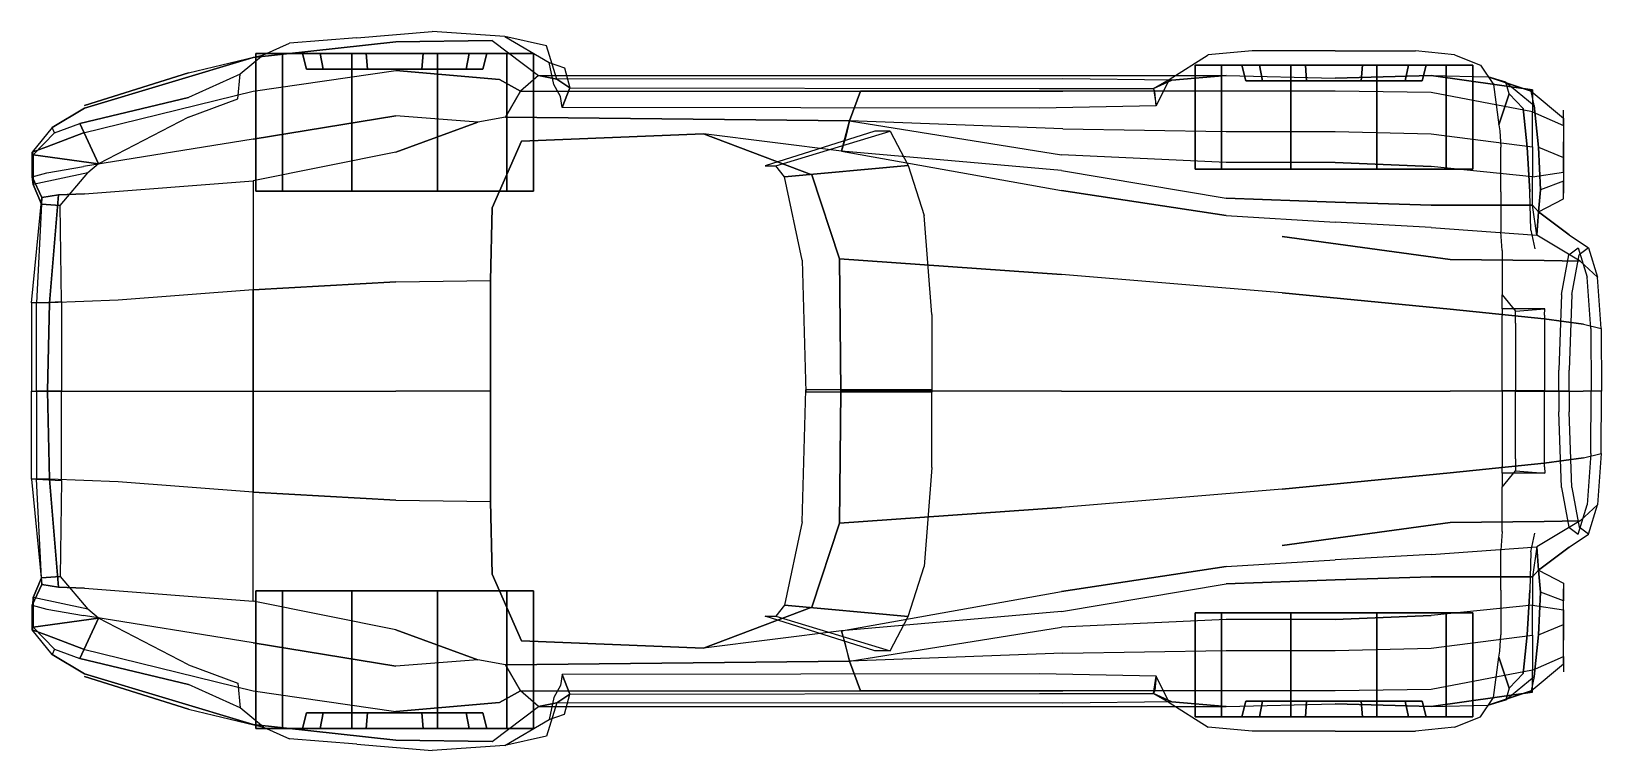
# Model space of a CAD drawing. Extents: x -3.9 to -0.06, y -0.88 to 0.88.
import ezdxf

# ---------------------------------------------------------------- set-up
doc = ezdxf.new("R2010")
doc.units = 0
for name, pattern in [('BLACK', [10000, 10000, 0]), ('CHROME', [10000, 10000, 0]), ('GLASS_T', [10000, 10000, 0]), ('LIGHT', [10000, 10000, 0]), ('RUBBER', [10000, 10000, 0])]:
    doc.linetypes.add(name, pattern=pattern)
doc.layers.get('0').update_dxf_attribs({"linetype": 'CONTINUOUS'})

msp = doc.modelspace()

# ---------------------------------------------------------------- linework, layer by layer
at = {"color": 0, "linetype": 'BYBLOCK'}
for points, invisible_edges in [([(-3.2702, 0.8509, 0.5934), (-3.3592, 0.816, 0.8029), (-3.5179, 0.7779, 0.5045), (-3.3338, 0.8223, 0.5045)], 3), ([(-3.0099, 0.8541, 0.822), (-3.1052, 0.8636, 0.6886), (-3.2702, 0.8509, 0.5934), (-3.3592, 0.816, 0.8029)], 5), ([(-3.0099, 0.7842, 0.8791), (-3.0099, 0.8541, 0.822), (-3.3592, 0.816, 0.8029), (-3.3592, 0.7334, 0.869)], 5), ([(-2.921, 0.8795, 0.695), (-2.774, 0.8572, 0.7775), (-3.0099, 0.8541, 0.822), (-3.1052, 0.8636, 0.6886)], 5), ([(-2.774, 0.8572, 0.7775), (-2.7564, 0.762, 0.8119), (-3.0099, 0.7842, 0.8791), (-3.0099, 0.8541, 0.822)], 5), ([(-2.6416, 0.8445, 0.5934), (-2.7432, 0.8668, 0.5934), (-2.921, 0.8795, 0.695), (-2.774, 0.8572, 0.7775)], 12), ([(-2.6606, 0.7715, 0.7013), (-2.7051, 0.7334, 0.7648), (-2.7564, 0.762, 0.8119), (-2.774, 0.8572, 0.7775)], 4), ([(-2.6162, 0.7625, 0.5934), (-2.6416, 0.8445, 0.5934), (-2.774, 0.8572, 0.7775), (-2.6606, 0.7715, 0.7013)], 2), ([(-2.6353, 0.8033, 0.3584), (-2.5972, 0.7906, 0.3584), (-2.6416, 0.8445, 0.5934), (-2.7432, 0.8668, 0.5934)], 2), ([(-3.3592, 0.816, 0.8029), (-3.7719, 0.6921, 0.7092), (-3.7745, 0.6318, 0.7785), (-3.3592, 0.7334, 0.869)], 10), ([(-3.3592, 0.816, 0.8029), (-3.5179, 0.7779, 0.5045), (-3.7719, 0.6985, 0.5172), (-3.7719, 0.6921, 0.7092)], 5), ([(-3.5179, 0.7779, 0.5045), (-3.3338, 0.8223, 0.5045), (-3.3912, 0.7747, 0.3277), (-3.5174, 0.7176, 0.3438)], 8), ([(-2.5972, 0.7906, 0.3584), (-2.5844, 0.7415, 0.3584), (-2.6162, 0.7625, 0.5934), (-2.6416, 0.8445, 0.5934)], 8), ([(-1.0224, 0.8223, 0.5616), (-1.1113, 0.7605, 0.5616), (-1.1557, 0.7398, 0.3521), (-1.1176, 0.762, 0.3521)], 1), ([(-0.9779, 0.7715, 0.7077), (-0.9144, 0.8318, 0.6442), (-1.0224, 0.8223, 0.5616), (-1.1113, 0.7605, 0.5616)], 5), ([(-0.9779, 0.7715, 0.7077), (-0.7112, 0.7652, 0.7775), (-0.7112, 0.8323, 0.7013), (-0.9144, 0.8318, 0.6442)], 10), ([(-0.5143, 0.8318, 0.6442), (-0.4763, 0.7715, 0.7077), (-0.7112, 0.7652, 0.7775), (-0.7112, 0.8323, 0.7013)], 5), ([(-0.3366, 0.7683, 0.5616), (-0.4191, 0.8223, 0.5616), (-0.5143, 0.8318, 0.6442), (-0.4763, 0.7715, 0.7077)], 5), ([(-0.3556, 0.7969, 0.4664), (-0.2937, 0.7556, 0.4664), (-0.3366, 0.7683, 0.5616), (-0.4191, 0.8223, 0.5616)], 5), ([(-3.5179, 0.7779, 0.5045), (-3.5174, 0.7176, 0.3438), (-3.7837, 0.6541, 0.395), (-3.7719, 0.6985, 0.5172)], 5), ([(-3.3912, 0.7747, 0.3277), (-3.5174, 0.7176, 0.3438), (-3.5179, 0.6699, 0.2913), (-3.3971, 0.7144, 0.276)], 2), ([(-3.0099, 0.7842, 0.8791), (-3.0099, 0.6731, 0.8791), (-3.3592, 0.6159, 0.869), (-3.3592, 0.7334, 0.869)], 5), ([(-2.7564, 0.762, 0.8119), (-2.8096, 0.6572, 0.8153), (-3.0099, 0.6731, 0.8791), (-3.0099, 0.7842, 0.8791)], 5), ([(-1.8728, 0.7334, 0.7916), (-2.6606, 0.7715, 0.7013), (-2.7051, 0.7334, 0.7648), (-1.8728, 0.7334, 0.7916)], 1), ([(-1.378, 0.7715, 0.7077), (-1.378, 0.7334, 0.8081), (-1.8728, 0.7334, 0.7916), (-2.6606, 0.7715, 0.7013)], 5), ([(-1.378, 0.7637, 0.5997), (-2.6162, 0.7625, 0.5934), (-2.6606, 0.7715, 0.7013), (-1.378, 0.7715, 0.7077)], 8), ([(-2.607, 0.7207, 0.2464), (-2.6233, 0.7493, 0.2681), (-2.6353, 0.8033, 0.3584), (-2.5972, 0.7906, 0.3584)], 8), ([(-2.6028, 0.6936, 0.2442), (-2.607, 0.7207, 0.2464), (-2.5972, 0.7906, 0.3584), (-2.5844, 0.7415, 0.3584)], 2), ([(-0.9779, 0.7334, 0.822), (-1.378, 0.7334, 0.8081), (-1.378, 0.7715, 0.7077), (-0.9779, 0.7715, 0.7077)], 10), ([(-0.9779, 0.7715, 0.7077), (-1.1113, 0.7605, 0.5616), (-1.378, 0.7637, 0.5997), (-1.378, 0.7715, 0.7077)], 4), ([(-0.7112, 0.7334, 0.8196), (-0.9779, 0.7334, 0.822), (-0.9779, 0.7715, 0.7077), (-0.7112, 0.7652, 0.7775)], 10), ([(-0.4763, 0.7302, 0.8021), (-0.7112, 0.7334, 0.8196), (-0.7112, 0.7652, 0.7775), (-0.4763, 0.7715, 0.7077)], 10), ([(-0.2286, 0.7366, 0.6569), (-0.2286, 0.6826, 0.7466), (-0.4763, 0.7302, 0.8021), (-0.4763, 0.7715, 0.7077)], 4), ([(-0.2858, 0.7271, 0.3711), (-0.2937, 0.7556, 0.4664), (-0.3556, 0.7969, 0.4664), (-0.3239, 0.7493, 0.3711)], 10), ([(-3.7745, 0.6318, 0.7785), (-3.3592, 0.7334, 0.869), (-3.3592, 0.6159, 0.869), (-3.7745, 0.5493, 0.7785)], 10), ([(-2.7564, 0.762, 0.8119), (-2.7414, 0.6699, 0.7775), (-2.8096, 0.6572, 0.8153), (-2.7564, 0.762, 0.8119)], 5), ([(-2.7564, 0.762, 0.8119), (-2.7051, 0.7334, 0.7648), (-2.7414, 0.6699, 0.7775)], 8), ([(-2.5844, 0.7415, 0.3584), (-1.4351, 0.7398, 0.3521), (-1.378, 0.7637, 0.5997), (-2.6162, 0.7625, 0.5934)], 2), ([(-1.4351, 0.6921, 0.2314), (-2.6028, 0.6936, 0.2442), (-2.5844, 0.7415, 0.3584), (-1.4351, 0.7398, 0.3521)], 8), ([(-1.378, 0.6413, 0.8401), (-1.8998, 0.6604, 0.8184), (-1.8728, 0.7334, 0.7916), (-1.378, 0.7334, 0.8081)], 8), ([(-1.1113, 0.7605, 0.5616), (-1.378, 0.7637, 0.5997), (-1.4351, 0.7398, 0.3521), (-1.1557, 0.7398, 0.3521)], 2), ([(-1.4351, 0.7398, 0.3521), (-1.1557, 0.7398, 0.3521), (-1.1494, 0.6973, 0.2505), (-1.4351, 0.6921, 0.2314)], 8), ([(-1.378, 0.6413, 0.8401), (-0.9779, 0.635, 0.8537), (-0.9779, 0.7334, 0.822), (-1.378, 0.7334, 0.8081)], 10), ([(-0.9779, 0.635, 0.8537), (-0.7112, 0.635, 0.8503), (-0.7112, 0.7334, 0.8196), (-0.9779, 0.7334, 0.822)], 10), ([(-0.7112, 0.635, 0.8503), (-0.4763, 0.6286, 0.8274), (-0.4763, 0.7302, 0.8021), (-0.7112, 0.7334, 0.8196)], 10), ([(-0.2286, 0.6826, 0.7466), (-0.4763, 0.7302, 0.8021), (-0.4763, 0.6286, 0.8274), (-0.2286, 0.5969, 0.772)], 2), ([(-0.3239, 0.7493, 0.3711), (-0.3111, 0.6509, 0.2691), (-0.2858, 0.7271, 0.3711)], 8), ([(-0.2244, 0.6986, 0.4664), (-0.2508, 0.6907, 0.3711), (-0.2858, 0.7271, 0.3711), (-0.2937, 0.7556, 0.4664)], 1), ([(-0.2318, 0.7334, 0.5553), (-0.1524, 0.6674, 0.5651), (-0.1524, 0.6867, 0.6442), (-0.2286, 0.7366, 0.6569)], 4), ([(-0.1524, 0.6091, 0.5228), (-0.2244, 0.6986, 0.4664), (-0.2318, 0.7334, 0.5553), (-0.1524, 0.6674, 0.5651)], 1), ([(-0.1524, 0.6867, 0.6442), (-0.2286, 0.7366, 0.6569), (-0.2286, 0.6826, 0.7466), (-0.1524, 0.6496, 0.7125)], 1), ([(-3.7719, 0.6921, 0.7092), (-3.8512, 0.6445, 0.6187), (-3.9005, 0.5842, 0.6336), (-3.8642, 0.5969, 0.714)], 8), ([(-3.7719, 0.6921, 0.7092), (-3.8642, 0.5969, 0.714), (-3.7745, 0.6318, 0.7785)], 9), ([(-3.8512, 0.6445, 0.6187), (-3.7719, 0.6921, 0.7092), (-3.7719, 0.6985, 0.5172), (-3.8454, 0.6318, 0.4537)], 6), ([(-3.7719, 0.6985, 0.5172), (-3.8454, 0.6318, 0.4537), (-3.8454, 0.6318, 0.4537), (-3.7837, 0.6541, 0.395)], 9), ([(-3.5174, 0.7176, 0.3438), (-3.5179, 0.6699, 0.2913), (-3.7378, 0.5556, 0.3081), (-3.7837, 0.6541, 0.395)], 1), ([(-0.2858, 0.7271, 0.3711), (-0.3111, 0.6509, 0.2691), (-0.3087, 0.6367, 0.26), (-0.2508, 0.6907, 0.3711)], 4), ([(-0.2413, 0.5964, 0.3711), (-0.2136, 0.596, 0.4664), (-0.2244, 0.6986, 0.4664), (-0.2508, 0.6907, 0.3711)], 5), ([(-0.2136, 0.596, 0.4664), (-0.1524, 0.571, 0.5179), (-0.1524, 0.6091, 0.5228), (-0.2244, 0.6986, 0.4664)], 4), ([(-3.0099, 0.6731, 0.8791), (-3.0099, 0.5842, 0.8252), (-3.3592, 0.5143, 0.8188), (-3.3592, 0.6159, 0.869)], 5), ([(-2.8096, 0.6572, 0.8153), (-3.0099, 0.6731, 0.8791), (-3.0099, 0.5842, 0.8252)], 2), ([(-2.7414, 0.6699, 0.7775), (-2.8096, 0.6572, 0.8153), (-3.0099, 0.5842, 0.8252), (-2.774, 0.4477, 0.8569)], 12), ([(-2.7025, 0.6112, 0.7879), (-2.774, 0.4477, 0.8569), (-2.7414, 0.6699, 0.7775)], 10), ([(-1.8998, 0.6604, 0.8184), (-2.2574, 0.6286, 0.8067), (-2.7025, 0.6112, 0.7879), (-2.7414, 0.6699, 0.7775)], 5), ([(-1.8998, 0.6604, 0.8184), (-1.9088, 0.6226, 0.8184), (-1.9193, 0.5869, 0.8196), (-2.2574, 0.6286, 0.8067)], 8), ([(-1.3811, 0.5391, 0.819), (-1.9193, 0.5869, 0.8196), (-1.8998, 0.6604, 0.8184), (-1.3811, 0.5778, 0.8332)], 8), ([(-1.8998, 0.6604, 0.8184), (-1.3811, 0.5778, 0.8332), (-1.378, 0.6413, 0.8401), (-1.8998, 0.6604, 0.8184)], 2), ([(-0.3057, 0.5964, 0.2461), (-0.2413, 0.5964, 0.3711), (-0.2508, 0.6907, 0.3711), (-0.3087, 0.6367, 0.26)], 5), ([(-0.2286, 0.6826, 0.7466), (-0.1524, 0.6496, 0.7125), (-0.1524, 0.5842, 0.7384), (-0.2286, 0.5969, 0.772)], 4), ([(-3.7745, 0.6318, 0.7785), (-3.8642, 0.5969, 0.714), (-3.8642, 0.5334, 0.714), (-3.7745, 0.5493, 0.7785)], 10), ([(-3.3592, 0.6159, 0.869), (-3.7745, 0.5493, 0.7785), (-3.7719, 0.4826, 0.7282), (-3.3592, 0.5143, 0.8188)], 10), ([(-1.9241, 0.3233, 0.9049), (-1.9193, 0.5869, 0.8196), (-2.2574, 0.6286, 0.8067), (-1.9921, 0.5284, 0.8364)], 1), ([(-0.9779, 0.5588, 0.8463), (-1.3811, 0.5778, 0.8332), (-1.378, 0.6413, 0.8401), (-0.9779, 0.635, 0.8537)], 10), ([(-0.7112, 0.5588, 0.8431), (-0.9779, 0.5588, 0.8463), (-0.9779, 0.635, 0.8537), (-0.7112, 0.635, 0.8503)], 10), ([(-0.4763, 0.5493, 0.8212), (-0.7112, 0.5588, 0.8431), (-0.7112, 0.635, 0.8503), (-0.4763, 0.6286, 0.8274)], 10), ([(-0.4763, 0.6286, 0.8274), (-0.2286, 0.5969, 0.772), (-0.2286, 0.5239, 0.7653), (-0.4763, 0.5493, 0.8212)], 8), ([(-3.8642, 0.5969, 0.714), (-3.9005, 0.5842, 0.6336), (-3.9005, 0.5239, 0.6336), (-3.8642, 0.5334, 0.714)], 8), ([(-3.0099, 0.5842, 0.8252), (-3.3592, 0.5143, 0.8188), (-3.3592, 0.2477, 0.8664), (-3.0099, 0.2667, 0.8823)], 8), ([(-2.774, 0.4477, 0.8569), (-3.0099, 0.5842, 0.8252), (-3.0099, 0.2667, 0.8823), (-2.7781, 0.2699, 0.8855)], 3), ([(-1.3811, 0.4904, 0.8131), (-1.3811, 0.2851, 0.8862), (-1.9241, 0.3233, 0.9049), (-1.9193, 0.5869, 0.8196)], 5), ([(-1.3811, 0.4904, 0.8131), (-1.3811, 0.5391, 0.819), (-1.9193, 0.5869, 0.8196)], 1), ([(-1.3811, 0.5391, 0.819), (-0.9779, 0.472, 0.8067), (-0.9779, 0.5588, 0.8463), (-1.3811, 0.5778, 0.8332)], 10), ([(-0.2349, 0.4869, 0.3711), (-0.3057, 0.4869, 0.2334), (-0.3057, 0.5964, 0.2461), (-0.2413, 0.5964, 0.3711)], 5), ([(-0.2349, 0.4869, 0.3711), (-0.2085, 0.492, 0.4759), (-0.2136, 0.596, 0.4664), (-0.2413, 0.5964, 0.3711)], 5), ([(-0.2085, 0.492, 0.4759), (-0.2349, 0.4869, 0.3711), (-0.2413, 0.5964, 0.3711), (-0.2136, 0.596, 0.4664)], 5), ([(-0.2286, 0.5239, 0.7653), (-0.1524, 0.5349, 0.7311), (-0.1524, 0.5842, 0.7384), (-0.2286, 0.5969, 0.772)], 4), ([(-3.8642, 0.5334, 0.714), (-3.7745, 0.5493, 0.7785), (-3.7719, 0.4826, 0.7282), (-3.8354, 0.4794, 0.6852)], 10), ([(-0.9779, 0.4292, 0.7883), (-1.3811, 0.4904, 0.8131), (-1.3811, 0.5391, 0.819), (-0.9779, 0.472, 0.8067)], 10), ([(-0.9779, 0.472, 0.8067), (-0.7112, 0.4621, 0.7927), (-0.7112, 0.5588, 0.8431), (-0.9779, 0.5588, 0.8463)], 10), ([(-0.4763, 0.5493, 0.8212), (-0.4763, 0.4546, 0.7712), (-0.7112, 0.4621, 0.7927), (-0.7112, 0.5588, 0.8431)], 5), ([(-0.2286, 0.4546, 0.7116), (-0.2286, 0.5239, 0.7653), (-0.4763, 0.5493, 0.8212), (-0.4763, 0.4546, 0.7712)], 4), ([(-3.9005, 0.5239, 0.6336), (-3.8642, 0.5334, 0.714), (-3.8354, 0.4794, 0.6852), (-3.8766, 0.4731, 0.6187)], 2), ([(-3.7719, 0.4826, 0.7282), (-3.3592, 0.5143, 0.8188), (-3.3592, 0.2477, 0.8664), (-3.6894, 0.2223, 0.8092)], 8), ([(-0.1524, 0.4835, 0.6856), (-0.2286, 0.4546, 0.7116), (-0.2286, 0.5239, 0.7653), (-0.1524, 0.5349, 0.7311)], 1), ([(-3.8354, 0.4794, 0.6852), (-3.7719, 0.4826, 0.7282), (-3.6894, 0.2223, 0.8092), (-3.8574, 0.2159, 0.7141)], 2), ([(-0.9779, 0.4292, 0.7883), (-1.3811, 0.2851, 0.8862), (-1.3811, 0.4904, 0.8131)], 3), ([(-0.7112, 0.4133, 0.7612), (-0.7112, 0.4621, 0.7927), (-0.9779, 0.472, 0.8067), (-0.9779, 0.4292, 0.7883)], 5), ([(-0.4763, 0.4546, 0.7712), (-0.4763, 0.3995, 0.7231), (-0.7112, 0.4133, 0.7612), (-0.7112, 0.4621, 0.7927)], 5), ([(-0.3057, 0.3894, 0.2334), (-0.2326, 0.3933, 0.3575), (-0.2349, 0.4869, 0.3711), (-0.3057, 0.4869, 0.2334)], 5), ([(-0.2139, 0.4381, 0.5459), (-0.2085, 0.492, 0.4759), (-0.2349, 0.4869, 0.3711)], 10), ([(-0.2139, 0.4381, 0.5459), (-0.2326, 0.3933, 0.3575), (-0.2349, 0.4869, 0.3711), (-0.2139, 0.4381, 0.5459)], 5), ([(-0.2139, 0.4381, 0.5459), (-0.1524, 0.4704, 0.5997), (-0.1524, 0.4835, 0.6856), (-0.2286, 0.4546, 0.7116)], 4), ([(-0.8414, 0.3782, 0.79), (-0.8414, 0.2401, 0.8417), (-1.3811, 0.2851, 0.8862), (-0.9779, 0.4292, 0.7883)], 13), ([(-0.7112, 0.4133, 0.7612), (-0.8414, 0.3782, 0.79), (-0.8414, 0.3782, 0.79), (-0.9779, 0.4292, 0.7883)], 5), ([(-0.2179, 0.3815, 0.6302), (-0.2286, 0.4546, 0.7116), (-0.4763, 0.4546, 0.7712), (-0.4763, 0.3995, 0.7231)], 4), ([(-0.223, 0.3474, 0.3357), (-0.1384, 0.3818, 0.5219), (-0.2139, 0.4381, 0.5459), (-0.2326, 0.3933, 0.3575)], 5), ([(-0.2139, 0.4381, 0.5459), (-0.1384, 0.3818, 0.5219), (-0.1115, 0.3178, 0.6154), (-0.2179, 0.3815, 0.6302)], 2), ([(-0.4298, 0.3215, 0.7215), (-0.4763, 0.3995, 0.7231), (-0.7112, 0.4133, 0.7612), (-0.8414, 0.3782, 0.79)], 5), ([(-0.2179, 0.3815, 0.6302), (-0.1996, 0.3195, 0.6542), (-0.4298, 0.3215, 0.7215), (-0.4763, 0.3995, 0.7231)], 5), ([(-0.223, 0.3474, 0.3357), (-0.3025, 0.3435, 0.2334), (-0.3057, 0.3894, 0.2334), (-0.2326, 0.3933, 0.3575)], 5), ([(-0.4298, 0.2, 0.7645), (-0.4298, 0.3215, 0.7215), (-0.8414, 0.3782, 0.79), (-0.8414, 0.2401, 0.8417)], 5), ([(-0.1144, 0.3329, 0.4192), (-0.223, 0.3474, 0.3357), (-0.3025, 0.3435, 0.2334), (-0.3025, 0.2349, 0.2334)], 11), ([(-0.1384, 0.3818, 0.5219), (-0.0911, 0.3498, 0.5071), (-0.1144, 0.3329, 0.4192), (-0.223, 0.3474, 0.3357)], 12), ([(-0.1115, 0.3178, 0.6154), (-0.1115, 0.3178, 0.6154), (-0.2179, 0.3815, 0.6302), (-0.1996, 0.3195, 0.6542)], 4), ([(-0.0695, 0.2784, 0.5948), (-0.1115, 0.3178, 0.6154), (-0.1384, 0.3818, 0.5219), (-0.0911, 0.3498, 0.5071)], 2), ([(-1.3811, 0.2851, 0.8862), (-1.3811, 0, 0.9144), (-1.9209, 0, 0.9335), (-1.9241, 0.3233, 0.9049)], 1), ([(-0.1996, 0.3195, 0.6542), (-0.1996, 0.1768, 0.7053), (-0.4298, 0.2, 0.7645), (-0.4298, 0.3215, 0.7215)], 5), ([(-0.1144, 0.3329, 0.4192), (-0.3025, 0.2349, 0.2334), (-0.2699, 0.1949, 0.2918), (-0.1318, 0.2358, 0.3623)], 5), ([(-0.1032, 0.1636, 0.6681), (-0.1115, 0.3178, 0.6154), (-0.1996, 0.3195, 0.6542), (-0.1996, 0.1768, 0.7053)], 5), ([(-0.1032, 0.1636, 0.6681), (-0.0605, 0.1528, 0.6306), (-0.0695, 0.2784, 0.5948), (-0.1115, 0.3178, 0.6154)], 8), ([(-3.0099, 0.2667, 0.8823), (-2.7781, 0.2699, 0.8855), (-2.7781, 0, 0.9014), (-3.0099, 0, 0.8982)], 8), ([(-0.8414, 0, 0.8688), (-0.8414, 0.2401, 0.8417), (-1.3811, 0.2851, 0.8862), (-1.3811, 0, 0.9144)], 5), ([(-3.3592, 0.2477, 0.8664), (-3.6894, 0.2223, 0.8092), (-3.6894, 0, 0.8187), (-3.3592, 0, 0.8791)], 2), ([(-3.0099, 0, 0.8982), (-3.0099, 0.2667, 0.8823), (-3.3592, 0.2477, 0.8664), (-3.3592, 0, 0.8791)], 1), ([(-0.4298, 0, 0.7931), (-0.4298, 0.2, 0.7645), (-0.8414, 0.2401, 0.8417), (-0.8414, 0, 0.8688)], 5), ([(-0.2699, 0.1949, 0.2918), (-0.1318, 0.2358, 0.3623), (-0.1384, 0.051, 0.353), (-0.2699, 0.1663, 0.2949)], 5), ([(-3.6894, 0.2223, 0.8092), (-3.8574, 0.2159, 0.7141), (-3.8623, 0, 0.719), (-3.6894, 0, 0.8187)], 8), ([(-0.1996, 0.1768, 0.7053), (-0.1996, 0, 0.7216), (-0.4298, 0, 0.7931), (-0.4298, 0.2, 0.7645)], 5), ([(-0.1982, 0.2012, 0.2591), (-0.3025, 0.2006, 0.2176), (-0.3025, 0.1847, 0.2144), (-0.1988, 0.1853, 0.2558)], 4), ([(-0.3025, 0.1847, 0.2144), (-0.1988, 0.1853, 0.2558), (-0.1988, -0.0012, 0.2558), (-0.3025, -0.0006, 0.2144)], 1), ([(-0.1384, 0.051, 0.353), (-0.2699, 0.1663, 0.2949), (-0.2699, -0.0012, 0.2949), (-0.1384, -0.0002, 0.353)], 1), ([(-0.104, 0, 0.6764), (-0.1032, 0.1636, 0.6681), (-0.1996, 0.1768, 0.7053), (-0.1996, 0, 0.7216)], 5), ([(-0.0593, 0, 0.6392), (-0.104, 0, 0.6764), (-0.1032, 0.1636, 0.6681), (-0.0605, 0.1528, 0.6306)], 2), ([(-3.6894, -0.2223, 0.8092), (-3.8574, -0.2159, 0.7141), (-3.8623, 0, 0.719), (-3.6894, 0, 0.8187)], 8), ([(-3.3592, -0.2477, 0.8664), (-3.6894, -0.2223, 0.8092), (-3.6894, 0, 0.8187), (-3.3592, 0, 0.8791)], 2), ([(-3.0099, 0, 0.8982), (-3.0099, -0.2667, 0.8823), (-3.3592, -0.2477, 0.8664), (-3.3592, 0, 0.8791)], 1), ([(-3.0099, -0.2667, 0.8823), (-2.7781, -0.2699, 0.8855), (-2.7781, 0, 0.9014), (-3.0099, 0, 0.8982)], 8), ([(-1.3811, -0.2851, 0.8862), (-1.3811, 0, 0.9144), (-1.9209, 0, 0.9335), (-1.9241, -0.3233, 0.9049)], 1), ([(-0.8414, 0, 0.8688), (-0.8414, -0.2401, 0.8417), (-1.3811, -0.2851, 0.8862), (-1.3811, 0, 0.9144)], 5), ([(-0.4298, 0, 0.7931), (-0.4298, -0.2, 0.7645), (-0.8414, -0.2401, 0.8417), (-0.8414, 0, 0.8688)], 5), ([(-0.1996, -0.1768, 0.7053), (-0.1996, 0, 0.7216), (-0.4298, 0, 0.7931), (-0.4298, -0.2, 0.7645)], 5), ([(-0.3025, -0.1847, 0.2144), (-0.1988, -0.1853, 0.2558), (-0.1988, 0.0012, 0.2558), (-0.3025, 0.0006, 0.2144)], 1), ([(-0.1384, -0.051, 0.353), (-0.2699, -0.1663, 0.2949), (-0.2699, 0.0012, 0.2949), (-0.1384, 0.0002, 0.353)], 1), ([(-0.104, 0, 0.6764), (-0.1032, -0.1636, 0.6681), (-0.1996, -0.1768, 0.7053), (-0.1996, 0, 0.7216)], 5), ([(-0.0593, 0, 0.6392), (-0.104, 0, 0.6764), (-0.1032, -0.1636, 0.6681), (-0.0605, -0.1528, 0.6306)], 2), ([(-0.2699, -0.1949, 0.2918), (-0.1318, -0.2358, 0.3623), (-0.1384, -0.051, 0.353), (-0.2699, -0.1663, 0.2949)], 5), ([(-0.1032, -0.1636, 0.6681), (-0.0605, -0.1528, 0.6306), (-0.0695, -0.2784, 0.5948), (-0.1115, -0.3178, 0.6154)], 8), ([(-0.1996, -0.3195, 0.6542), (-0.1996, -0.1768, 0.7053), (-0.4298, -0.2, 0.7645), (-0.4298, -0.3215, 0.7215)], 5), ([(-0.1982, -0.2012, 0.2591), (-0.3025, -0.2006, 0.2176), (-0.3025, -0.1847, 0.2144), (-0.1988, -0.1853, 0.2558)], 4), ([(-0.1032, -0.1636, 0.6681), (-0.1115, -0.3178, 0.6154), (-0.1996, -0.3195, 0.6542), (-0.1996, -0.1768, 0.7053)], 5), ([(-3.8354, -0.4794, 0.6852), (-3.7719, -0.4826, 0.7282), (-3.6894, -0.2223, 0.8092), (-3.8574, -0.2159, 0.7141)], 2), ([(-3.7719, -0.4826, 0.7282), (-3.3592, -0.5143, 0.8188), (-3.3592, -0.2477, 0.8664), (-3.6894, -0.2223, 0.8092)], 8), ([(-0.4298, -0.2, 0.7645), (-0.4298, -0.3215, 0.7215), (-0.8414, -0.3782, 0.79), (-0.8414, -0.2401, 0.8417)], 5), ([(-0.1144, -0.3329, 0.4192), (-0.3025, -0.2349, 0.2334), (-0.2699, -0.1949, 0.2918), (-0.1318, -0.2358, 0.3623)], 5), ([(-3.0099, -0.5842, 0.8252), (-3.3592, -0.5143, 0.8188), (-3.3592, -0.2477, 0.8664), (-3.0099, -0.2667, 0.8823)], 8), ([(-2.774, -0.4477, 0.8569), (-3.0099, -0.5842, 0.8252), (-3.0099, -0.2667, 0.8823), (-2.7781, -0.2699, 0.8855)], 3), ([(-0.8414, -0.3782, 0.79), (-0.8414, -0.2401, 0.8417), (-1.3811, -0.2851, 0.8862), (-0.9779, -0.4292, 0.7883)], 13), ([(-0.1144, -0.3329, 0.4192), (-0.223, -0.3474, 0.3357), (-0.3025, -0.3435, 0.2334), (-0.3025, -0.2349, 0.2334)], 11), ([(-1.3811, -0.4904, 0.8131), (-1.3811, -0.2851, 0.8862), (-1.9241, -0.3233, 0.9049), (-1.9193, -0.5869, 0.8196)], 5), ([(-0.9779, -0.4292, 0.7883), (-1.3811, -0.2851, 0.8862), (-1.3811, -0.4904, 0.8131)], 3), ([(-0.0695, -0.2784, 0.5948), (-0.1115, -0.3178, 0.6154), (-0.1384, -0.3818, 0.5219), (-0.0911, -0.3498, 0.5071)], 2), ([(-1.9241, -0.3233, 0.9049), (-1.9193, -0.5869, 0.8196), (-2.2574, -0.6286, 0.8067), (-1.9921, -0.5284, 0.8364)], 1), ([(-0.4298, -0.3215, 0.7215), (-0.4763, -0.3995, 0.7231), (-0.7112, -0.4133, 0.7612), (-0.8414, -0.3782, 0.79)], 5), ([(-0.2179, -0.3815, 0.6302), (-0.1996, -0.3195, 0.6542), (-0.4298, -0.3215, 0.7215), (-0.4763, -0.3995, 0.7231)], 5), ([(-0.223, -0.3474, 0.3357), (-0.3025, -0.3435, 0.2334), (-0.3057, -0.3894, 0.2334), (-0.2326, -0.3933, 0.3575)], 5), ([(-0.1384, -0.3818, 0.5219), (-0.0911, -0.3498, 0.5071), (-0.1144, -0.3329, 0.4192), (-0.223, -0.3474, 0.3357)], 12), ([(-0.2139, -0.4381, 0.5459), (-0.1384, -0.3818, 0.5219), (-0.1115, -0.3178, 0.6154), (-0.2179, -0.3815, 0.6302)], 2), ([(-0.1115, -0.3178, 0.6154), (-0.1115, -0.3178, 0.6154), (-0.2179, -0.3815, 0.6302), (-0.1996, -0.3195, 0.6542)], 4), ([(-0.7112, -0.4133, 0.7612), (-0.8414, -0.3782, 0.79), (-0.8414, -0.3782, 0.79), (-0.9779, -0.4292, 0.7883)], 5), ([(-0.2179, -0.3815, 0.6302), (-0.2286, -0.4546, 0.7116), (-0.4763, -0.4546, 0.7712), (-0.4763, -0.3995, 0.7231)], 4), ([(-0.223, -0.3474, 0.3357), (-0.1384, -0.3818, 0.5219), (-0.2139, -0.4381, 0.5459), (-0.2326, -0.3933, 0.3575)], 5), ([(-0.7112, -0.4133, 0.7612), (-0.7112, -0.4621, 0.7927), (-0.9779, -0.472, 0.8067), (-0.9779, -0.4292, 0.7883)], 5), ([(-0.4763, -0.4546, 0.7712), (-0.4763, -0.3995, 0.7231), (-0.7112, -0.4133, 0.7612), (-0.7112, -0.4621, 0.7927)], 5), ([(-0.3057, -0.3894, 0.2334), (-0.2326, -0.3933, 0.3575), (-0.2349, -0.4869, 0.3711), (-0.3057, -0.4869, 0.2334)], 5), ([(-0.2139, -0.4381, 0.5459), (-0.2326, -0.3933, 0.3575), (-0.2349, -0.4869, 0.3711), (-0.2139, -0.4381, 0.5459)], 5), ([(-2.7414, -0.6699, 0.7775), (-2.8096, -0.6572, 0.8153), (-3.0099, -0.5842, 0.8252), (-2.774, -0.4477, 0.8569)], 12), ([(-2.7025, -0.6112, 0.7879), (-2.774, -0.4477, 0.8569), (-2.7414, -0.6699, 0.7775)], 10), ([(-0.9779, -0.4292, 0.7883), (-1.3811, -0.4904, 0.8131), (-1.3811, -0.5391, 0.819), (-0.9779, -0.472, 0.8067)], 10), ([(-0.4763, -0.5493, 0.8212), (-0.4763, -0.4546, 0.7712), (-0.7112, -0.4621, 0.7927), (-0.7112, -0.5588, 0.8431)], 5), ([(-0.2286, -0.4546, 0.7116), (-0.2286, -0.5239, 0.7653), (-0.4763, -0.5493, 0.8212), (-0.4763, -0.4546, 0.7712)], 4), ([(-0.2139, -0.4381, 0.5459), (-0.2085, -0.492, 0.4759), (-0.2349, -0.4869, 0.3711)], 10), ([(-0.2139, -0.4381, 0.5459), (-0.1524, -0.4704, 0.5997), (-0.1524, -0.4835, 0.6856), (-0.2286, -0.4546, 0.7116)], 4), ([(-0.1524, -0.4835, 0.6856), (-0.2286, -0.4546, 0.7116), (-0.2286, -0.5239, 0.7653), (-0.1524, -0.5349, 0.7311)], 1), ([(-3.9005, -0.5239, 0.6336), (-3.8642, -0.5334, 0.714), (-3.8354, -0.4794, 0.6852), (-3.8766, -0.4731, 0.6187)], 2), ([(-3.8642, -0.5334, 0.714), (-3.7745, -0.5493, 0.7785), (-3.7719, -0.4826, 0.7282), (-3.8354, -0.4794, 0.6852)], 10), ([(-3.3592, -0.6159, 0.869), (-3.7745, -0.5493, 0.7785), (-3.7719, -0.4826, 0.7282), (-3.3592, -0.5143, 0.8188)], 10), ([(-1.3811, -0.4904, 0.8131), (-1.3811, -0.5391, 0.819), (-1.9193, -0.5869, 0.8196)], 1), ([(-1.3811, -0.5391, 0.819), (-0.9779, -0.472, 0.8067), (-0.9779, -0.5588, 0.8463), (-1.3811, -0.5778, 0.8332)], 10), ([(-0.9779, -0.472, 0.8067), (-0.7112, -0.4621, 0.7927), (-0.7112, -0.5588, 0.8431), (-0.9779, -0.5588, 0.8463)], 10), ([(-0.2349, -0.4869, 0.3711), (-0.3057, -0.4869, 0.2334), (-0.3057, -0.5964, 0.2461), (-0.2413, -0.5964, 0.3711)], 5), ([(-0.2085, -0.492, 0.4759), (-0.2349, -0.4869, 0.3711), (-0.2413, -0.5964, 0.3711), (-0.2136, -0.596, 0.4664)], 5), ([(-0.2349, -0.4869, 0.3711), (-0.2085, -0.492, 0.4759), (-0.2136, -0.596, 0.4664), (-0.2413, -0.5964, 0.3711)], 5), ([(-3.8642, -0.5969, 0.714), (-3.9005, -0.5842, 0.6336), (-3.9005, -0.5239, 0.6336), (-3.8642, -0.5334, 0.714)], 8), ([(-3.7745, -0.6318, 0.7785), (-3.8642, -0.5969, 0.714), (-3.8642, -0.5334, 0.714), (-3.7745, -0.5493, 0.7785)], 10), ([(-3.0099, -0.6731, 0.8791), (-3.0099, -0.5842, 0.8252), (-3.3592, -0.5143, 0.8188), (-3.3592, -0.6159, 0.869)], 5), ([(-0.4763, -0.6286, 0.8274), (-0.2286, -0.5969, 0.772), (-0.2286, -0.5239, 0.7653), (-0.4763, -0.5493, 0.8212)], 8), ([(-0.2286, -0.5239, 0.7653), (-0.1524, -0.5349, 0.7311), (-0.1524, -0.5842, 0.7384), (-0.2286, -0.5969, 0.772)], 4), ([(-3.5174, -0.7176, 0.3438), (-3.5179, -0.6699, 0.2913), (-3.7378, -0.5556, 0.3081), (-3.7837, -0.6541, 0.395)], 1), ([(-3.7745, -0.6318, 0.7785), (-3.3592, -0.7334, 0.869), (-3.3592, -0.6159, 0.869), (-3.7745, -0.5493, 0.7785)], 10), ([(-1.3811, -0.5391, 0.819), (-1.9193, -0.5869, 0.8196), (-1.8998, -0.6604, 0.8184), (-1.3811, -0.5778, 0.8332)], 8), ([(-0.9779, -0.5588, 0.8463), (-1.3811, -0.5778, 0.8332), (-1.378, -0.6413, 0.8401), (-0.9779, -0.635, 0.8537)], 10), ([(-0.7112, -0.5588, 0.8431), (-0.9779, -0.5588, 0.8463), (-0.9779, -0.635, 0.8537), (-0.7112, -0.635, 0.8503)], 10), ([(-0.4763, -0.5493, 0.8212), (-0.7112, -0.5588, 0.8431), (-0.7112, -0.635, 0.8503), (-0.4763, -0.6286, 0.8274)], 10), ([(-0.2136, -0.596, 0.4664), (-0.1524, -0.571, 0.5179), (-0.1524, -0.6091, 0.5228), (-0.2244, -0.6986, 0.4664)], 4), ([(-3.7719, -0.6921, 0.7092), (-3.8512, -0.6445, 0.6187), (-3.9005, -0.5842, 0.6336), (-3.8642, -0.5969, 0.714)], 8), ([(-3.7719, -0.6921, 0.7092), (-3.8642, -0.5969, 0.714), (-3.7745, -0.6318, 0.7785)], 9), ([(-2.8096, -0.6572, 0.8153), (-3.0099, -0.6731, 0.8791), (-3.0099, -0.5842, 0.8252)], 2), ([(-1.8998, -0.6604, 0.8184), (-2.2574, -0.6286, 0.8067), (-2.7025, -0.6112, 0.7879), (-2.7414, -0.6699, 0.7775)], 5), ([(-1.8998, -0.6604, 0.8184), (-1.9088, -0.6226, 0.8184), (-1.9193, -0.5869, 0.8196), (-2.2574, -0.6286, 0.8067)], 8), ([(-1.8998, -0.6604, 0.8184), (-1.3811, -0.5778, 0.8332), (-1.378, -0.6413, 0.8401), (-1.8998, -0.6604, 0.8184)], 2), ([(-0.2286, -0.6826, 0.7466), (-0.4763, -0.7302, 0.8021), (-0.4763, -0.6286, 0.8274), (-0.2286, -0.5969, 0.772)], 2), ([(-0.3057, -0.5964, 0.2461), (-0.2413, -0.5964, 0.3711), (-0.2508, -0.6907, 0.3711), (-0.3087, -0.6367, 0.26)], 5), ([(-0.2413, -0.5964, 0.3711), (-0.2136, -0.596, 0.4664), (-0.2244, -0.6986, 0.4664), (-0.2508, -0.6907, 0.3711)], 5), ([(-0.1524, -0.6091, 0.5228), (-0.2244, -0.6986, 0.4664), (-0.2318, -0.7334, 0.5553), (-0.1524, -0.6674, 0.5651)], 1), ([(-0.2286, -0.6826, 0.7466), (-0.1524, -0.6496, 0.7125), (-0.1524, -0.5842, 0.7384), (-0.2286, -0.5969, 0.772)], 4), ([(-3.8512, -0.6445, 0.6187), (-3.7719, -0.6921, 0.7092), (-3.7719, -0.6985, 0.5172), (-3.8454, -0.6318, 0.4537)], 6), ([(-3.7719, -0.6985, 0.5172), (-3.8454, -0.6318, 0.4537), (-3.8454, -0.6318, 0.4537), (-3.7837, -0.6541, 0.395)], 9), ([(-3.3592, -0.816, 0.8029), (-3.7719, -0.6921, 0.7092), (-3.7745, -0.6318, 0.7785), (-3.3592, -0.7334, 0.869)], 10), ([(-3.0099, -0.7842, 0.8791), (-3.0099, -0.6731, 0.8791), (-3.3592, -0.6159, 0.869), (-3.3592, -0.7334, 0.869)], 5), ([(-1.378, -0.6413, 0.8401), (-1.8998, -0.6604, 0.8184), (-1.8728, -0.7334, 0.7916), (-1.378, -0.7334, 0.8081)], 8), ([(-1.378, -0.6413, 0.8401), (-0.9779, -0.635, 0.8537), (-0.9779, -0.7334, 0.822), (-1.378, -0.7334, 0.8081)], 10), ([(-0.9779, -0.635, 0.8537), (-0.7112, -0.635, 0.8503), (-0.7112, -0.7334, 0.8196), (-0.9779, -0.7334, 0.822)], 10), ([(-0.7112, -0.635, 0.8503), (-0.4763, -0.6286, 0.8274), (-0.4763, -0.7302, 0.8021), (-0.7112, -0.7334, 0.8196)], 10), ([(-0.3239, -0.7493, 0.3711), (-0.3111, -0.6509, 0.2691), (-0.2858, -0.7271, 0.3711)], 8), ([(-0.2858, -0.7271, 0.3711), (-0.3111, -0.6509, 0.2691), (-0.3087, -0.6367, 0.26), (-0.2508, -0.6907, 0.3711)], 4), ([(-0.1524, -0.6867, 0.6442), (-0.2286, -0.7366, 0.6569), (-0.2286, -0.6826, 0.7466), (-0.1524, -0.6496, 0.7125)], 1), ([(-3.5179, -0.7779, 0.5045), (-3.5174, -0.7176, 0.3438), (-3.7837, -0.6541, 0.395), (-3.7719, -0.6985, 0.5172)], 5), ([(-3.3912, -0.7747, 0.3277), (-3.5174, -0.7176, 0.3438), (-3.5179, -0.6699, 0.2913), (-3.3971, -0.7144, 0.276)], 2), ([(-2.7564, -0.762, 0.8119), (-2.8096, -0.6572, 0.8153), (-3.0099, -0.6731, 0.8791), (-3.0099, -0.7842, 0.8791)], 5), ([(-2.7564, -0.762, 0.8119), (-2.7414, -0.6699, 0.7775), (-2.8096, -0.6572, 0.8153), (-2.7564, -0.762, 0.8119)], 5), ([(-2.7564, -0.762, 0.8119), (-2.7051, -0.7334, 0.7648), (-2.7414, -0.6699, 0.7775)], 8), ([(-0.2286, -0.7366, 0.6569), (-0.2286, -0.6826, 0.7466), (-0.4763, -0.7302, 0.8021), (-0.4763, -0.7715, 0.7077)], 4), ([(-0.2244, -0.6986, 0.4664), (-0.2508, -0.6907, 0.3711), (-0.2858, -0.7271, 0.3711), (-0.2937, -0.7556, 0.4664)], 1), ([(-0.2318, -0.7334, 0.5553), (-0.1524, -0.6674, 0.5651), (-0.1524, -0.6867, 0.6442), (-0.2286, -0.7366, 0.6569)], 4), ([(-3.3592, -0.816, 0.8029), (-3.5179, -0.7779, 0.5045), (-3.7719, -0.6985, 0.5172), (-3.7719, -0.6921, 0.7092)], 5), ([(-3.5179, -0.7779, 0.5045), (-3.3338, -0.8223, 0.5045), (-3.3912, -0.7747, 0.3277), (-3.5174, -0.7176, 0.3438)], 8), ([(-2.607, -0.7207, 0.2464), (-2.6233, -0.7493, 0.2681), (-2.6353, -0.8033, 0.3584), (-2.5972, -0.7906, 0.3584)], 8), ([(-2.6028, -0.6936, 0.2442), (-2.607, -0.7207, 0.2464), (-2.5972, -0.7906, 0.3584), (-2.5844, -0.7415, 0.3584)], 2), ([(-1.4351, -0.6921, 0.2314), (-2.6028, -0.6936, 0.2442), (-2.5844, -0.7415, 0.3584), (-1.4351, -0.7398, 0.3521)], 8), ([(-1.4351, -0.7398, 0.3521), (-1.1557, -0.7398, 0.3521), (-1.1494, -0.6973, 0.2505), (-1.4351, -0.6921, 0.2314)], 8), ([(-0.2858, -0.7271, 0.3711), (-0.2937, -0.7556, 0.4664), (-0.3556, -0.7969, 0.4664), (-0.3239, -0.7493, 0.3711)], 10), ([(-3.0099, -0.7842, 0.8791), (-3.0099, -0.8541, 0.822), (-3.3592, -0.816, 0.8029), (-3.3592, -0.7334, 0.869)], 5), ([(-2.774, -0.8572, 0.7775), (-2.7564, -0.762, 0.8119), (-3.0099, -0.7842, 0.8791), (-3.0099, -0.8541, 0.822)], 5), ([(-2.6606, -0.7715, 0.7013), (-2.7051, -0.7334, 0.7648), (-2.7564, -0.762, 0.8119), (-2.774, -0.8572, 0.7775)], 4), ([(-2.6162, -0.7625, 0.5934), (-2.6416, -0.8445, 0.5934), (-2.774, -0.8572, 0.7775), (-2.6606, -0.7715, 0.7013)], 2), ([(-1.8728, -0.7334, 0.7916), (-2.6606, -0.7715, 0.7013), (-2.7051, -0.7334, 0.7648), (-1.8728, -0.7334, 0.7916)], 1), ([(-1.378, -0.7715, 0.7077), (-1.378, -0.7334, 0.8081), (-1.8728, -0.7334, 0.7916), (-2.6606, -0.7715, 0.7013)], 5), ([(-1.378, -0.7637, 0.5997), (-2.6162, -0.7625, 0.5934), (-2.6606, -0.7715, 0.7013), (-1.378, -0.7715, 0.7077)], 8), ([(-2.5972, -0.7906, 0.3584), (-2.5844, -0.7415, 0.3584), (-2.6162, -0.7625, 0.5934), (-2.6416, -0.8445, 0.5934)], 8), ([(-2.5844, -0.7415, 0.3584), (-1.4351, -0.7398, 0.3521), (-1.378, -0.7637, 0.5997), (-2.6162, -0.7625, 0.5934)], 2), ([(-1.1113, -0.7605, 0.5616), (-1.378, -0.7637, 0.5997), (-1.4351, -0.7398, 0.3521), (-1.1557, -0.7398, 0.3521)], 2), ([(-0.9779, -0.7334, 0.822), (-1.378, -0.7334, 0.8081), (-1.378, -0.7715, 0.7077), (-0.9779, -0.7715, 0.7077)], 10), ([(-0.9779, -0.7715, 0.7077), (-1.1113, -0.7605, 0.5616), (-1.378, -0.7637, 0.5997), (-1.378, -0.7715, 0.7077)], 4), ([(-1.0224, -0.8223, 0.5616), (-1.1113, -0.7605, 0.5616), (-1.1557, -0.7398, 0.3521), (-1.1176, -0.762, 0.3521)], 1), ([(-0.9779, -0.7715, 0.7077), (-0.9144, -0.8318, 0.6442), (-1.0224, -0.8223, 0.5616), (-1.1113, -0.7605, 0.5616)], 5), ([(-0.7112, -0.7334, 0.8196), (-0.9779, -0.7334, 0.822), (-0.9779, -0.7715, 0.7077), (-0.7112, -0.7652, 0.7775)], 10), ([(-0.9779, -0.7715, 0.7077), (-0.7112, -0.7652, 0.7775), (-0.7112, -0.8323, 0.7013), (-0.9144, -0.8318, 0.6442)], 10), ([(-0.4763, -0.7302, 0.8021), (-0.7112, -0.7334, 0.8196), (-0.7112, -0.7652, 0.7775), (-0.4763, -0.7715, 0.7077)], 10), ([(-0.5143, -0.8318, 0.6442), (-0.4763, -0.7715, 0.7077), (-0.7112, -0.7652, 0.7775), (-0.7112, -0.8323, 0.7013)], 5), ([(-0.3366, -0.7683, 0.5616), (-0.4191, -0.8223, 0.5616), (-0.5143, -0.8318, 0.6442), (-0.4763, -0.7715, 0.7077)], 5), ([(-0.3556, -0.7969, 0.4664), (-0.2937, -0.7556, 0.4664), (-0.3366, -0.7683, 0.5616), (-0.4191, -0.8223, 0.5616)], 5), ([(-3.2702, -0.8509, 0.5934), (-3.3592, -0.816, 0.8029), (-3.5179, -0.7779, 0.5045), (-3.3338, -0.8223, 0.5045)], 3), ([(-2.6353, -0.8033, 0.3584), (-2.5972, -0.7906, 0.3584), (-2.6416, -0.8445, 0.5934), (-2.7432, -0.8668, 0.5934)], 2), ([(-3.0099, -0.8541, 0.822), (-3.1052, -0.8636, 0.6886), (-3.2702, -0.8509, 0.5934), (-3.3592, -0.816, 0.8029)], 5), ([(-2.6416, -0.8445, 0.5934), (-2.7432, -0.8668, 0.5934), (-2.921, -0.8795, 0.695), (-2.774, -0.8572, 0.7775)], 12), ([(-2.921, -0.8795, 0.695), (-2.774, -0.8572, 0.7775), (-3.0099, -0.8541, 0.822), (-3.1052, -0.8636, 0.6886)], 5)]:
    msp.add_3dface(points, dxfattribs=dict(at, invisible_edges=invisible_edges))
at = {"color": 8, "linetype": 'RUBBER'}
for points in [[(-3.2385, 0.8255, 0.3239), (-3.3528, 0.8255, 0.3239), (-3.2879, 0.8255, 0.5235), (-3.1954, 0.8255, 0.4564)], [(-3.3528, 0.8255, 0.3239), (-3.3528, 0.4889, 0.3239), (-3.2879, 0.4889, 0.5235), (-3.2879, 0.8255, 0.5235)], [(-3.2879, 0.8255, 0.1242), (-3.2879, 0.4889, 0.1242), (-3.3528, 0.4889, 0.3239), (-3.3528, 0.8255, 0.3239)], [(-3.1954, 0.8255, 0.1913), (-3.2879, 0.8255, 0.1242), (-3.3528, 0.8255, 0.3239), (-3.2385, 0.8255, 0.3239)], [(-3.1181, 0.8255, 0.0008), (-3.1181, 0.4889, 0.0008), (-3.2879, 0.4889, 0.1242), (-3.2879, 0.8255, 0.1242)], [(-3.0827, 0.8255, 0.1095), (-3.1181, 0.8255, 0.0008), (-3.2879, 0.8255, 0.1242), (-3.1954, 0.8255, 0.1913)], [(-3.2879, 0.8255, 0.5235), (-3.2879, 0.4889, 0.5235), (-3.1181, 0.4889, 0.6469), (-3.1181, 0.8255, 0.6469)], [(-3.1954, 0.8255, 0.4564), (-3.2879, 0.8255, 0.5235), (-3.1181, 0.8255, 0.6469), (-3.0827, 0.8255, 0.5382)], [(-2.9081, 0.8255, 0.0008), (-2.9081, 0.4889, 0.0008), (-3.1181, 0.4889, 0.0008), (-3.1181, 0.8255, 0.0008)], [(-2.9434, 0.8255, 0.1095), (-2.9081, 0.8255, 0.0008), (-3.1181, 0.8255, 0.0008), (-3.0827, 0.8255, 0.1095)], [(-3.1181, 0.8255, 0.6469), (-3.1181, 0.4889, 0.6469), (-2.9081, 0.4889, 0.6469), (-2.9081, 0.8255, 0.6469)], [(-3.0827, 0.8255, 0.5382), (-3.1181, 0.8255, 0.6469), (-2.9081, 0.8255, 0.6469), (-2.9434, 0.8255, 0.5382)], [(-2.8307, 0.8255, 0.1913), (-2.7382, 0.8255, 0.1242), (-2.9081, 0.8255, 0.0008), (-2.9434, 0.8255, 0.1095)], [(-2.9434, 0.8255, 0.5382), (-2.9081, 0.8255, 0.6469), (-2.7382, 0.8255, 0.5235), (-2.8307, 0.8255, 0.4564)], [(-2.7382, 0.8255, 0.1242), (-2.7382, 0.4889, 0.1242), (-2.9081, 0.4889, 0.0008), (-2.9081, 0.8255, 0.0008)], [(-2.9081, 0.8255, 0.6469), (-2.9081, 0.4889, 0.6469), (-2.7382, 0.4889, 0.5235), (-2.7382, 0.8255, 0.5235)], [(-2.8307, 0.8255, 0.4564), (-2.7382, 0.8255, 0.5235), (-2.6734, 0.8255, 0.3239), (-2.7877, 0.8255, 0.3239)], [(-2.7877, 0.8255, 0.3239), (-2.6734, 0.8255, 0.3239), (-2.7382, 0.8255, 0.1242), (-2.8307, 0.8255, 0.1913)], [(-2.7382, 0.8255, 0.5235), (-2.7382, 0.4889, 0.5235), (-2.6734, 0.4889, 0.3239), (-2.6734, 0.8255, 0.3239)], [(-2.6734, 0.8255, 0.3239), (-2.6734, 0.4889, 0.3239), (-2.7382, 0.4889, 0.1242), (-2.7382, 0.8255, 0.1242)], [(-0.9398, 0.7969, 0.3239), (-1.0541, 0.7969, 0.3239), (-0.9892, 0.7969, 0.5235), (-0.8967, 0.7969, 0.4564)], [(-1.0541, 0.7969, 0.3239), (-1.0541, 0.5429, 0.3239), (-0.9892, 0.5429, 0.5235), (-0.9892, 0.7969, 0.5235)], [(-0.9892, 0.7969, 0.1242), (-0.9892, 0.5429, 0.1242), (-1.0541, 0.5429, 0.3239), (-1.0541, 0.7969, 0.3239)], [(-0.8967, 0.7969, 0.1913), (-0.9892, 0.7969, 0.1242), (-1.0541, 0.7969, 0.3239), (-0.9398, 0.7969, 0.3239)], [(-0.784, 0.7969, 0.1095), (-0.8194, 0.7969, 0.0008), (-0.9892, 0.7969, 0.1242), (-0.8967, 0.7969, 0.1913)], [(-0.8194, 0.7969, 0.0008), (-0.8194, 0.5429, 0.0008), (-0.9892, 0.5429, 0.1242), (-0.9892, 0.7969, 0.1242)], [(-0.8967, 0.7969, 0.4564), (-0.9892, 0.7969, 0.5235), (-0.8194, 0.7969, 0.6469), (-0.784, 0.7969, 0.5382)], [(-0.9892, 0.7969, 0.5235), (-0.9892, 0.5429, 0.5235), (-0.8194, 0.5429, 0.6469), (-0.8194, 0.7969, 0.6469)], [(-0.6094, 0.7969, 0.0008), (-0.6094, 0.5429, 0.0008), (-0.8194, 0.5429, 0.0008), (-0.8194, 0.7969, 0.0008)], [(-0.6447, 0.7969, 0.1095), (-0.6094, 0.7969, 0.0008), (-0.8194, 0.7969, 0.0008), (-0.784, 0.7969, 0.1095)], [(-0.8194, 0.7969, 0.6469), (-0.8194, 0.5429, 0.6469), (-0.6094, 0.5429, 0.6469), (-0.6094, 0.7969, 0.6469)], [(-0.784, 0.7969, 0.5382), (-0.8194, 0.7969, 0.6469), (-0.6094, 0.7969, 0.6469), (-0.6447, 0.7969, 0.5382)], [(-0.532, 0.7969, 0.1913), (-0.4395, 0.7969, 0.1242), (-0.6094, 0.7969, 0.0008), (-0.6447, 0.7969, 0.1095)], [(-0.6447, 0.7969, 0.5382), (-0.6094, 0.7969, 0.6469), (-0.4395, 0.7969, 0.5235), (-0.532, 0.7969, 0.4564)], [(-0.4395, 0.7969, 0.1242), (-0.4395, 0.5429, 0.1242), (-0.6094, 0.5429, 0.0008), (-0.6094, 0.7969, 0.0008)], [(-0.6094, 0.7969, 0.6469), (-0.6094, 0.5429, 0.6469), (-0.4395, 0.5429, 0.5235), (-0.4395, 0.7969, 0.5235)], [(-0.532, 0.7969, 0.4564), (-0.4395, 0.7969, 0.5235), (-0.3746, 0.7969, 0.3239), (-0.4889, 0.7969, 0.3239)], [(-0.4889, 0.7969, 0.3239), (-0.3746, 0.7969, 0.3239), (-0.4395, 0.7969, 0.1242), (-0.532, 0.7969, 0.1913)], [(-0.4395, 0.7969, 0.5235), (-0.4395, 0.5429, 0.5235), (-0.3746, 0.5429, 0.3239), (-0.3746, 0.7969, 0.3239)], [(-0.3746, 0.7969, 0.3239), (-0.3746, 0.5429, 0.3239), (-0.4395, 0.5429, 0.1242), (-0.4395, 0.7969, 0.1242)], [(-3.3528, -0.8255, 0.3239), (-3.3528, -0.4889, 0.3239), (-3.2879, -0.4889, 0.5235), (-3.2879, -0.8255, 0.5235)], [(-3.2879, -0.8255, 0.1242), (-3.2879, -0.4889, 0.1242), (-3.3528, -0.4889, 0.3239), (-3.3528, -0.8255, 0.3239)], [(-3.1181, -0.8255, 0.0008), (-3.1181, -0.4889, 0.0008), (-3.2879, -0.4889, 0.1242), (-3.2879, -0.8255, 0.1242)], [(-3.2879, -0.8255, 0.5235), (-3.2879, -0.4889, 0.5235), (-3.1181, -0.4889, 0.6469), (-3.1181, -0.8255, 0.6469)], [(-2.9081, -0.8255, 0.0008), (-2.9081, -0.4889, 0.0008), (-3.1181, -0.4889, 0.0008), (-3.1181, -0.8255, 0.0008)], [(-3.1181, -0.8255, 0.6469), (-3.1181, -0.4889, 0.6469), (-2.9081, -0.4889, 0.6469), (-2.9081, -0.8255, 0.6469)], [(-2.7382, -0.8255, 0.1242), (-2.7382, -0.4889, 0.1242), (-2.9081, -0.4889, 0.0008), (-2.9081, -0.8255, 0.0008)], [(-2.9081, -0.8255, 0.6469), (-2.9081, -0.4889, 0.6469), (-2.7382, -0.4889, 0.5235), (-2.7382, -0.8255, 0.5235)], [(-2.7382, -0.8255, 0.5235), (-2.7382, -0.4889, 0.5235), (-2.6734, -0.4889, 0.3239), (-2.6734, -0.8255, 0.3239)], [(-2.6734, -0.8255, 0.3239), (-2.6734, -0.4889, 0.3239), (-2.7382, -0.4889, 0.1242), (-2.7382, -0.8255, 0.1242)], [(-1.0541, -0.7969, 0.3239), (-1.0541, -0.5429, 0.3239), (-0.9892, -0.5429, 0.5235), (-0.9892, -0.7969, 0.5235)], [(-0.9892, -0.7969, 0.1242), (-0.9892, -0.5429, 0.1242), (-1.0541, -0.5429, 0.3239), (-1.0541, -0.7969, 0.3239)], [(-0.8194, -0.7969, 0.0008), (-0.8194, -0.5429, 0.0008), (-0.9892, -0.5429, 0.1242), (-0.9892, -0.7969, 0.1242)], [(-0.9892, -0.7969, 0.5235), (-0.9892, -0.5429, 0.5235), (-0.8194, -0.5429, 0.6469), (-0.8194, -0.7969, 0.6469)], [(-0.6094, -0.7969, 0.0008), (-0.6094, -0.5429, 0.0008), (-0.8194, -0.5429, 0.0008), (-0.8194, -0.7969, 0.0008)], [(-0.8194, -0.7969, 0.6469), (-0.8194, -0.5429, 0.6469), (-0.6094, -0.5429, 0.6469), (-0.6094, -0.7969, 0.6469)], [(-0.4395, -0.7969, 0.1242), (-0.4395, -0.5429, 0.1242), (-0.6094, -0.5429, 0.0008), (-0.6094, -0.7969, 0.0008)], [(-0.6094, -0.7969, 0.6469), (-0.6094, -0.5429, 0.6469), (-0.4395, -0.5429, 0.5235), (-0.4395, -0.7969, 0.5235)], [(-0.4395, -0.7969, 0.5235), (-0.4395, -0.5429, 0.5235), (-0.3746, -0.5429, 0.3239), (-0.3746, -0.7969, 0.3239)], [(-0.3746, -0.7969, 0.3239), (-0.3746, -0.5429, 0.3239), (-0.4395, -0.5429, 0.1242), (-0.4395, -0.7969, 0.1242)], [(-0.9398, -0.7969, 0.3239), (-1.0541, -0.7969, 0.3239), (-0.9892, -0.7969, 0.5235), (-0.8967, -0.7969, 0.4564)], [(-0.8967, -0.7969, 0.1913), (-0.9892, -0.7969, 0.1242), (-1.0541, -0.7969, 0.3239), (-0.9398, -0.7969, 0.3239)], [(-0.784, -0.7969, 0.1095), (-0.8194, -0.7969, 0.0008), (-0.9892, -0.7969, 0.1242), (-0.8967, -0.7969, 0.1913)], [(-0.8967, -0.7969, 0.4564), (-0.9892, -0.7969, 0.5235), (-0.8194, -0.7969, 0.6469), (-0.784, -0.7969, 0.5382)], [(-0.6447, -0.7969, 0.1095), (-0.6094, -0.7969, 0.0008), (-0.8194, -0.7969, 0.0008), (-0.784, -0.7969, 0.1095)], [(-0.784, -0.7969, 0.5382), (-0.8194, -0.7969, 0.6469), (-0.6094, -0.7969, 0.6469), (-0.6447, -0.7969, 0.5382)], [(-0.532, -0.7969, 0.1913), (-0.4395, -0.7969, 0.1242), (-0.6094, -0.7969, 0.0008), (-0.6447, -0.7969, 0.1095)], [(-0.6447, -0.7969, 0.5382), (-0.6094, -0.7969, 0.6469), (-0.4395, -0.7969, 0.5235), (-0.532, -0.7969, 0.4564)], [(-0.532, -0.7969, 0.4564), (-0.4395, -0.7969, 0.5235), (-0.3746, -0.7969, 0.3239), (-0.4889, -0.7969, 0.3239)], [(-0.4889, -0.7969, 0.3239), (-0.3746, -0.7969, 0.3239), (-0.4395, -0.7969, 0.1242), (-0.532, -0.7969, 0.1913)], [(-3.2385, -0.8255, 0.3239), (-3.3528, -0.8255, 0.3239), (-3.2879, -0.8255, 0.5235), (-3.1954, -0.8255, 0.4564)], [(-3.1954, -0.8255, 0.1913), (-3.2879, -0.8255, 0.1242), (-3.3528, -0.8255, 0.3239), (-3.2385, -0.8255, 0.3239)], [(-3.0827, -0.8255, 0.1095), (-3.1181, -0.8255, 0.0008), (-3.2879, -0.8255, 0.1242), (-3.1954, -0.8255, 0.1913)], [(-3.1954, -0.8255, 0.4564), (-3.2879, -0.8255, 0.5235), (-3.1181, -0.8255, 0.6469), (-3.0827, -0.8255, 0.5382)], [(-2.9434, -0.8255, 0.1095), (-2.9081, -0.8255, 0.0008), (-3.1181, -0.8255, 0.0008), (-3.0827, -0.8255, 0.1095)], [(-3.0827, -0.8255, 0.5382), (-3.1181, -0.8255, 0.6469), (-2.9081, -0.8255, 0.6469), (-2.9434, -0.8255, 0.5382)], [(-2.8307, -0.8255, 0.1913), (-2.7382, -0.8255, 0.1242), (-2.9081, -0.8255, 0.0008), (-2.9434, -0.8255, 0.1095)], [(-2.9434, -0.8255, 0.5382), (-2.9081, -0.8255, 0.6469), (-2.7382, -0.8255, 0.5235), (-2.8307, -0.8255, 0.4564)], [(-2.8307, -0.8255, 0.4564), (-2.7382, -0.8255, 0.5235), (-2.6734, -0.8255, 0.3239), (-2.7877, -0.8255, 0.3239)], [(-2.7877, -0.8255, 0.3239), (-2.6734, -0.8255, 0.3239), (-2.7382, -0.8255, 0.1242), (-2.8307, -0.8255, 0.1913)]]:
    msp.add_3dface(points, dxfattribs=at)
at = {"color": 7, "linetype": 'CHROME'}
for points in [[(-3.229, 0.7874, 0.3239), (-3.2385, 0.8255, 0.3239), (-3.1954, 0.8255, 0.4564), (-3.1877, 0.7874, 0.4508)], [(-3.1877, 0.7874, 0.1969), (-3.1954, 0.8255, 0.1913), (-3.2385, 0.8255, 0.3239), (-3.229, 0.7874, 0.3239)], [(-3.0798, 0.7874, 0.1185), (-3.0827, 0.8255, 0.1095), (-3.1954, 0.8255, 0.1913), (-3.1877, 0.7874, 0.1969)], [(-3.1877, 0.7874, 0.4508), (-3.1954, 0.8255, 0.4564), (-3.0827, 0.8255, 0.5382), (-3.0798, 0.7874, 0.5292)], [(-2.9464, 0.7874, 0.1185), (-2.9434, 0.8255, 0.1095), (-3.0827, 0.8255, 0.1095), (-3.0798, 0.7874, 0.1185)], [(-3.0798, 0.7874, 0.5292), (-3.0827, 0.8255, 0.5382), (-2.9434, 0.8255, 0.5382), (-2.9464, 0.7874, 0.5292)], [(-2.8384, 0.7874, 0.1969), (-2.8307, 0.8255, 0.1913), (-2.9434, 0.8255, 0.1095), (-2.9464, 0.7874, 0.1185)], [(-2.9464, 0.7874, 0.5292), (-2.9434, 0.8255, 0.5382), (-2.8307, 0.8255, 0.4564), (-2.8384, 0.7874, 0.4508)], [(-2.8384, 0.7874, 0.4508), (-2.8307, 0.8255, 0.4564), (-2.7877, 0.8255, 0.3239), (-2.7972, 0.7874, 0.3239)], [(-2.7972, 0.7874, 0.3239), (-2.7877, 0.8255, 0.3239), (-2.8307, 0.8255, 0.1913), (-2.8384, 0.7874, 0.1969)], [(-3.0131, 0.7874, 0.3239), (-3.229, 0.7874, 0.3239), (-3.1877, 0.7874, 0.4508), (-3.0131, 0.7874, 0.3239)], [(-3.0131, 0.7874, 0.3239), (-3.1877, 0.7874, 0.1969), (-3.229, 0.7874, 0.3239), (-3.0131, 0.7874, 0.3239)], [(-3.0131, 0.7874, 0.3239), (-3.1877, 0.7874, 0.4508), (-3.0798, 0.7874, 0.5292), (-3.0131, 0.7874, 0.3239)], [(-3.0131, 0.7874, 0.3239), (-3.0798, 0.7874, 0.1185), (-3.1877, 0.7874, 0.1969), (-3.0131, 0.7874, 0.3239)], [(-3.0131, 0.7874, 0.3239), (-3.0798, 0.7874, 0.5292), (-2.9464, 0.7874, 0.5292), (-3.0131, 0.7874, 0.3239)], [(-3.0131, 0.7874, 0.3239), (-2.9464, 0.7874, 0.1185), (-3.0798, 0.7874, 0.1185), (-3.0131, 0.7874, 0.3239)], [(-3.0131, 0.7874, 0.3239), (-2.8384, 0.7874, 0.4508), (-2.7972, 0.7874, 0.3239), (-3.0131, 0.7874, 0.3239)], [(-3.0131, 0.7874, 0.3239), (-2.9464, 0.7874, 0.5292), (-2.8384, 0.7874, 0.4508), (-3.0131, 0.7874, 0.3239)], [(-3.0131, 0.7874, 0.3239), (-2.8384, 0.7874, 0.1969), (-2.9464, 0.7874, 0.1185), (-3.0131, 0.7874, 0.3239)], [(-3.0131, 0.7874, 0.3239), (-2.7972, 0.7874, 0.3239), (-2.8384, 0.7874, 0.1969), (-3.0131, 0.7874, 0.3239)], [(-0.9303, 0.7588, 0.3239), (-0.9398, 0.7969, 0.3239), (-0.8967, 0.7969, 0.4564), (-0.889, 0.7588, 0.4508)], [(-0.889, 0.7588, 0.1969), (-0.8967, 0.7969, 0.1913), (-0.9398, 0.7969, 0.3239), (-0.9303, 0.7588, 0.3239)], [(-0.7811, 0.7588, 0.1185), (-0.784, 0.7969, 0.1095), (-0.8967, 0.7969, 0.1913), (-0.889, 0.7588, 0.1969)], [(-0.889, 0.7588, 0.4508), (-0.8967, 0.7969, 0.4564), (-0.784, 0.7969, 0.5382), (-0.7811, 0.7588, 0.5292)], [(-0.6477, 0.7588, 0.1185), (-0.6447, 0.7969, 0.1095), (-0.784, 0.7969, 0.1095), (-0.7811, 0.7588, 0.1185)], [(-0.7811, 0.7588, 0.5292), (-0.784, 0.7969, 0.5382), (-0.6447, 0.7969, 0.5382), (-0.6477, 0.7588, 0.5292)], [(-0.5397, 0.7588, 0.1969), (-0.532, 0.7969, 0.1913), (-0.6447, 0.7969, 0.1095), (-0.6477, 0.7588, 0.1185)], [(-0.6477, 0.7588, 0.5292), (-0.6447, 0.7969, 0.5382), (-0.532, 0.7969, 0.4564), (-0.5397, 0.7588, 0.4508)], [(-0.5397, 0.7588, 0.4508), (-0.532, 0.7969, 0.4564), (-0.4889, 0.7969, 0.3239), (-0.4985, 0.7588, 0.3239)], [(-0.4985, 0.7588, 0.3239), (-0.4889, 0.7969, 0.3239), (-0.532, 0.7969, 0.1913), (-0.5397, 0.7588, 0.1969)], [(-0.7144, 0.7588, 0.3239), (-0.9303, 0.7588, 0.3239), (-0.889, 0.7588, 0.4508), (-0.7144, 0.7588, 0.3239)], [(-0.7144, 0.7588, 0.3239), (-0.889, 0.7588, 0.1969), (-0.9303, 0.7588, 0.3239), (-0.7144, 0.7588, 0.3239)], [(-0.7144, 0.7588, 0.3239), (-0.889, 0.7588, 0.4508), (-0.7811, 0.7588, 0.5292), (-0.7144, 0.7588, 0.3239)], [(-0.7144, 0.7588, 0.3239), (-0.7811, 0.7588, 0.1185), (-0.889, 0.7588, 0.1969), (-0.7144, 0.7588, 0.3239)], [(-0.7144, 0.7588, 0.3239), (-0.7811, 0.7588, 0.5292), (-0.6477, 0.7588, 0.5292), (-0.7144, 0.7588, 0.3239)], [(-0.7144, 0.7588, 0.3239), (-0.6477, 0.7588, 0.1185), (-0.7811, 0.7588, 0.1185), (-0.7144, 0.7588, 0.3239)], [(-0.7144, 0.7588, 0.3239), (-0.5397, 0.7588, 0.4508), (-0.4985, 0.7588, 0.3239), (-0.7144, 0.7588, 0.3239)], [(-0.7144, 0.7588, 0.3239), (-0.6477, 0.7588, 0.5292), (-0.5397, 0.7588, 0.4508), (-0.7144, 0.7588, 0.3239)], [(-0.7144, 0.7588, 0.3239), (-0.5397, 0.7588, 0.1969), (-0.6477, 0.7588, 0.1185), (-0.7144, 0.7588, 0.3239)], [(-0.7144, 0.7588, 0.3239), (-0.4985, 0.7588, 0.3239), (-0.5397, 0.7588, 0.1969), (-0.7144, 0.7588, 0.3239)], [(-1.8382, 0.6352, 0.8202), (-2.1059, 0.5508, 1.1629), (-2.0805, 0.5508, 1.1629), (-1.8001, 0.6352, 0.8202)], [(-1.8382, -0.6352, 0.8202), (-2.1059, -0.5508, 1.1629), (-2.0805, -0.5508, 1.1629), (-1.8001, -0.6352, 0.8202)], [(-0.9303, -0.7588, 0.3239), (-0.9398, -0.7969, 0.3239), (-0.8967, -0.7969, 0.4564), (-0.889, -0.7588, 0.4508)], [(-0.889, -0.7588, 0.1969), (-0.8967, -0.7969, 0.1913), (-0.9398, -0.7969, 0.3239), (-0.9303, -0.7588, 0.3239)], [(-0.7144, -0.7588, 0.3239), (-0.9303, -0.7588, 0.3239), (-0.889, -0.7588, 0.4508), (-0.7144, -0.7588, 0.3239)], [(-0.7144, -0.7588, 0.3239), (-0.889, -0.7588, 0.1969), (-0.9303, -0.7588, 0.3239), (-0.7144, -0.7588, 0.3239)], [(-0.7811, -0.7588, 0.1185), (-0.784, -0.7969, 0.1095), (-0.8967, -0.7969, 0.1913), (-0.889, -0.7588, 0.1969)], [(-0.889, -0.7588, 0.4508), (-0.8967, -0.7969, 0.4564), (-0.784, -0.7969, 0.5382), (-0.7811, -0.7588, 0.5292)], [(-0.7144, -0.7588, 0.3239), (-0.889, -0.7588, 0.4508), (-0.7811, -0.7588, 0.5292), (-0.7144, -0.7588, 0.3239)], [(-0.7144, -0.7588, 0.3239), (-0.7811, -0.7588, 0.1185), (-0.889, -0.7588, 0.1969), (-0.7144, -0.7588, 0.3239)], [(-0.6477, -0.7588, 0.1185), (-0.6447, -0.7969, 0.1095), (-0.784, -0.7969, 0.1095), (-0.7811, -0.7588, 0.1185)], [(-0.7811, -0.7588, 0.5292), (-0.784, -0.7969, 0.5382), (-0.6447, -0.7969, 0.5382), (-0.6477, -0.7588, 0.5292)], [(-0.7144, -0.7588, 0.3239), (-0.7811, -0.7588, 0.5292), (-0.6477, -0.7588, 0.5292), (-0.7144, -0.7588, 0.3239)], [(-0.7144, -0.7588, 0.3239), (-0.6477, -0.7588, 0.1185), (-0.7811, -0.7588, 0.1185), (-0.7144, -0.7588, 0.3239)], [(-0.7144, -0.7588, 0.3239), (-0.6477, -0.7588, 0.5292), (-0.5397, -0.7588, 0.4508), (-0.7144, -0.7588, 0.3239)], [(-0.7144, -0.7588, 0.3239), (-0.5397, -0.7588, 0.4508), (-0.4985, -0.7588, 0.3239), (-0.7144, -0.7588, 0.3239)], [(-0.7144, -0.7588, 0.3239), (-0.4985, -0.7588, 0.3239), (-0.5397, -0.7588, 0.1969), (-0.7144, -0.7588, 0.3239)], [(-0.7144, -0.7588, 0.3239), (-0.5397, -0.7588, 0.1969), (-0.6477, -0.7588, 0.1185), (-0.7144, -0.7588, 0.3239)], [(-0.5397, -0.7588, 0.1969), (-0.532, -0.7969, 0.1913), (-0.6447, -0.7969, 0.1095), (-0.6477, -0.7588, 0.1185)], [(-0.6477, -0.7588, 0.5292), (-0.6447, -0.7969, 0.5382), (-0.532, -0.7969, 0.4564), (-0.5397, -0.7588, 0.4508)], [(-0.5397, -0.7588, 0.4508), (-0.532, -0.7969, 0.4564), (-0.4889, -0.7969, 0.3239), (-0.4985, -0.7588, 0.3239)], [(-0.4985, -0.7588, 0.3239), (-0.4889, -0.7969, 0.3239), (-0.532, -0.7969, 0.1913), (-0.5397, -0.7588, 0.1969)], [(-3.229, -0.7874, 0.3239), (-3.2385, -0.8255, 0.3239), (-3.1954, -0.8255, 0.4564), (-3.1877, -0.7874, 0.4508)], [(-3.1877, -0.7874, 0.1969), (-3.1954, -0.8255, 0.1913), (-3.2385, -0.8255, 0.3239), (-3.229, -0.7874, 0.3239)], [(-3.0131, -0.7874, 0.3239), (-3.229, -0.7874, 0.3239), (-3.1877, -0.7874, 0.4508), (-3.0131, -0.7874, 0.3239)], [(-3.0131, -0.7874, 0.3239), (-3.1877, -0.7874, 0.1969), (-3.229, -0.7874, 0.3239), (-3.0131, -0.7874, 0.3239)], [(-3.0798, -0.7874, 0.1185), (-3.0827, -0.8255, 0.1095), (-3.1954, -0.8255, 0.1913), (-3.1877, -0.7874, 0.1969)], [(-3.1877, -0.7874, 0.4508), (-3.1954, -0.8255, 0.4564), (-3.0827, -0.8255, 0.5382), (-3.0798, -0.7874, 0.5292)], [(-3.0131, -0.7874, 0.3239), (-3.1877, -0.7874, 0.4508), (-3.0798, -0.7874, 0.5292), (-3.0131, -0.7874, 0.3239)], [(-3.0131, -0.7874, 0.3239), (-3.0798, -0.7874, 0.1185), (-3.1877, -0.7874, 0.1969), (-3.0131, -0.7874, 0.3239)], [(-2.9464, -0.7874, 0.1185), (-2.9434, -0.8255, 0.1095), (-3.0827, -0.8255, 0.1095), (-3.0798, -0.7874, 0.1185)], [(-3.0798, -0.7874, 0.5292), (-3.0827, -0.8255, 0.5382), (-2.9434, -0.8255, 0.5382), (-2.9464, -0.7874, 0.5292)], [(-3.0131, -0.7874, 0.3239), (-3.0798, -0.7874, 0.5292), (-2.9464, -0.7874, 0.5292), (-3.0131, -0.7874, 0.3239)], [(-3.0131, -0.7874, 0.3239), (-2.9464, -0.7874, 0.1185), (-3.0798, -0.7874, 0.1185), (-3.0131, -0.7874, 0.3239)], [(-3.0131, -0.7874, 0.3239), (-2.9464, -0.7874, 0.5292), (-2.8384, -0.7874, 0.4508), (-3.0131, -0.7874, 0.3239)], [(-3.0131, -0.7874, 0.3239), (-2.8384, -0.7874, 0.4508), (-2.7972, -0.7874, 0.3239), (-3.0131, -0.7874, 0.3239)], [(-3.0131, -0.7874, 0.3239), (-2.7972, -0.7874, 0.3239), (-2.8384, -0.7874, 0.1969), (-3.0131, -0.7874, 0.3239)], [(-3.0131, -0.7874, 0.3239), (-2.8384, -0.7874, 0.1969), (-2.9464, -0.7874, 0.1185), (-3.0131, -0.7874, 0.3239)], [(-2.8384, -0.7874, 0.1969), (-2.8307, -0.8255, 0.1913), (-2.9434, -0.8255, 0.1095), (-2.9464, -0.7874, 0.1185)], [(-2.9464, -0.7874, 0.5292), (-2.9434, -0.8255, 0.5382), (-2.8307, -0.8255, 0.4564), (-2.8384, -0.7874, 0.4508)], [(-2.8384, -0.7874, 0.4508), (-2.8307, -0.8255, 0.4564), (-2.7877, -0.8255, 0.3239), (-2.7972, -0.7874, 0.3239)], [(-2.7972, -0.7874, 0.3239), (-2.7877, -0.8255, 0.3239), (-2.8307, -0.8255, 0.1913), (-2.8384, -0.7874, 0.1969)]]:
    msp.add_3dface(points, dxfattribs=at)
at = {"color": 0, "linetype": 'BYBLOCK'}
for points in [[(-0.2318, 0.7334, 0.5553), (-0.2286, 0.7366, 0.6569), (-0.4763, 0.7715, 0.7077), (-0.3366, 0.7683, 0.5616)], [(-2.7051, 0.7334, 0.7648), (-1.8728, 0.7334, 0.7916), (-1.8998, 0.6604, 0.8184), (-2.7414, 0.6699, 0.7775)], [(-1.1557, 0.7398, 0.3521), (-1.1176, 0.762, 0.3521), (-1.1494, 0.6973, 0.2505), (-1.1525, 0.7324, 0.3013)], [(-0.2244, 0.6986, 0.4664), (-0.2318, 0.7334, 0.5553), (-0.3366, 0.7683, 0.5616), (-0.2937, 0.7556, 0.4664)], [(-3.8974, 0.5778, 0.4537), (-3.8454, 0.6318, 0.4537), (-3.7837, 0.6541, 0.395), (-3.7378, 0.5556, 0.3081)], [(-3.9005, 0.5842, 0.6336), (-3.8974, 0.5778, 0.4537), (-3.8454, 0.6318, 0.4537), (-3.8512, 0.6445, 0.6187)], [(-3.8974, 0.5048, 0.4537), (-3.9005, 0.5239, 0.6336), (-3.9005, 0.5842, 0.6336), (-3.8974, 0.5778, 0.4537)], [(-3.8974, 0.5778, 0.4537), (-3.7378, 0.5556, 0.3081), (-3.7636, 0.5334, 0.3114), (-3.8974, 0.5048, 0.4537)], [(-0.1524, 0.5136, 0.5395), (-0.2085, 0.492, 0.4759), (-0.2136, 0.596, 0.4664), (-0.1524, 0.571, 0.5179)], [(-3.8766, 0.4731, 0.6187), (-3.8772, 0.4572, 0.4537), (-3.8974, 0.5048, 0.4537), (-3.9005, 0.5239, 0.6336)], [(-3.7636, 0.5334, 0.3114), (-3.8974, 0.5048, 0.4537), (-3.8772, 0.4572, 0.4537), (-3.8313, 0.454, 0.3473)], [(-0.2139, 0.4381, 0.5459), (-0.1524, 0.4704, 0.5997), (-0.1524, 0.5136, 0.5395), (-0.2085, 0.492, 0.4759)], [(-3.8766, 0.4731, 0.6187), (-3.8354, 0.4794, 0.6852), (-3.8574, 0.2159, 0.7141), (-3.902, 0.2159, 0.6251)], [(-3.8766, 0.4731, 0.6187), (-3.8772, 0.4572, 0.4537), (-3.8899, 0.2159, 0.4442), (-3.902, 0.2159, 0.6251)], [(-3.8313, 0.454, 0.3473), (-3.8772, 0.4572, 0.4537), (-3.8899, 0.2159, 0.4442), (-3.8281, 0.2191, 0.3473)], [(-0.2139, 0.4381, 0.5459), (-0.2179, 0.3815, 0.6302), (-0.2286, 0.4546, 0.7116)], [(-0.3025, 0.2349, 0.2334), (-0.2699, 0.1949, 0.2918), (-0.1982, 0.2012, 0.2591), (-0.3025, 0.2006, 0.2176)], [(-3.8899, 0.2159, 0.4442), (-3.902, 0.2159, 0.6251), (-3.902, 0, 0.6283), (-3.8899, 0, 0.441)], [(-3.8574, 0.2159, 0.7141), (-3.902, 0.2159, 0.6251), (-3.902, 0, 0.6283), (-3.8623, 0, 0.719)], [(-3.8899, 0.2159, 0.4442), (-3.8281, 0.2191, 0.3473), (-3.8281, 0, 0.3442), (-3.8899, 0, 0.441)], [(-3.8899, -0.2159, 0.4442), (-3.902, -0.2159, 0.6251), (-3.902, 0, 0.6283), (-3.8899, 0, 0.441)], [(-3.8574, -0.2159, 0.7141), (-3.902, -0.2159, 0.6251), (-3.902, 0, 0.6283), (-3.8623, 0, 0.719)], [(-3.8899, -0.2159, 0.4442), (-3.8281, -0.2191, 0.3473), (-3.8281, 0, 0.3442), (-3.8899, 0, 0.441)], [(-3.8766, -0.4731, 0.6187), (-3.8772, -0.4572, 0.4537), (-3.8899, -0.2159, 0.4442), (-3.902, -0.2159, 0.6251)], [(-3.8766, -0.4731, 0.6187), (-3.8354, -0.4794, 0.6852), (-3.8574, -0.2159, 0.7141), (-3.902, -0.2159, 0.6251)], [(-3.8313, -0.454, 0.3473), (-3.8772, -0.4572, 0.4537), (-3.8899, -0.2159, 0.4442), (-3.8281, -0.2191, 0.3473)], [(-0.3025, -0.2349, 0.2334), (-0.2699, -0.1949, 0.2918), (-0.1982, -0.2012, 0.2591), (-0.3025, -0.2006, 0.2176)], [(-0.2139, -0.4381, 0.5459), (-0.2179, -0.3815, 0.6302), (-0.2286, -0.4546, 0.7116)], [(-3.8766, -0.4731, 0.6187), (-3.8772, -0.4572, 0.4537), (-3.8974, -0.5048, 0.4537), (-3.9005, -0.5239, 0.6336)], [(-3.7636, -0.5334, 0.3114), (-3.8974, -0.5048, 0.4537), (-3.8772, -0.4572, 0.4537), (-3.8313, -0.454, 0.3473)], [(-0.2139, -0.4381, 0.5459), (-0.1524, -0.4704, 0.5997), (-0.1524, -0.5136, 0.5395), (-0.2085, -0.492, 0.4759)], [(-0.1524, -0.5136, 0.5395), (-0.2085, -0.492, 0.4759), (-0.2136, -0.596, 0.4664), (-0.1524, -0.571, 0.5179)], [(-3.8974, -0.5048, 0.4537), (-3.9005, -0.5239, 0.6336), (-3.9005, -0.5842, 0.6336), (-3.8974, -0.5778, 0.4537)], [(-3.8974, -0.5778, 0.4537), (-3.7378, -0.5556, 0.3081), (-3.7636, -0.5334, 0.3114), (-3.8974, -0.5048, 0.4537)], [(-3.8974, -0.5778, 0.4537), (-3.8454, -0.6318, 0.4537), (-3.7837, -0.6541, 0.395), (-3.7378, -0.5556, 0.3081)], [(-3.9005, -0.5842, 0.6336), (-3.8974, -0.5778, 0.4537), (-3.8454, -0.6318, 0.4537), (-3.8512, -0.6445, 0.6187)], [(-2.7051, -0.7334, 0.7648), (-1.8728, -0.7334, 0.7916), (-1.8998, -0.6604, 0.8184), (-2.7414, -0.6699, 0.7775)], [(-1.1557, -0.7398, 0.3521), (-1.1176, -0.762, 0.3521), (-1.1494, -0.6973, 0.2505), (-1.1525, -0.7324, 0.3013)], [(-0.2244, -0.6986, 0.4664), (-0.2318, -0.7334, 0.5553), (-0.3366, -0.7683, 0.5616), (-0.2937, -0.7556, 0.4664)], [(-0.2318, -0.7334, 0.5553), (-0.2286, -0.7366, 0.6569), (-0.4763, -0.7715, 0.7077), (-0.3366, -0.7683, 0.5616)]]:
    msp.add_3dface(points, dxfattribs=at)
at = {"color": 7, "linetype": 'LIGHT'}
for points, invisible_edges in [([(-0.1524, 0.4835, 0.6856), (-0.1524, 0.6496, 0.7125), (-0.1524, 0.6867, 0.6442), (-0.1524, 0.4704, 0.5997)], 5), ([(-0.1524, 0.6867, 0.6442), (-0.1524, 0.4704, 0.5997), (-0.1524, 0.5136, 0.5395), (-0.1524, 0.6674, 0.5651)], 5), ([(-0.1524, 0.5136, 0.5395), (-0.1524, 0.6674, 0.5651), (-0.1524, 0.6091, 0.5228), (-0.1524, 0.571, 0.5179)], 1), ([(-0.1524, 0.5842, 0.7384), (-0.1524, 0.5349, 0.7311), (-0.1524, 0.4835, 0.6856), (-0.1524, 0.6496, 0.7125)], 4), ([(-0.1524, -0.4835, 0.6856), (-0.1524, -0.6496, 0.7125), (-0.1524, -0.6867, 0.6442), (-0.1524, -0.4704, 0.5997)], 5), ([(-0.1524, -0.6867, 0.6442), (-0.1524, -0.4704, 0.5997), (-0.1524, -0.5136, 0.5395), (-0.1524, -0.6674, 0.5651)], 5), ([(-0.1524, -0.5842, 0.7384), (-0.1524, -0.5349, 0.7311), (-0.1524, -0.4835, 0.6856), (-0.1524, -0.6496, 0.7125)], 4), ([(-0.1524, -0.5136, 0.5395), (-0.1524, -0.6674, 0.5651), (-0.1524, -0.6091, 0.5228), (-0.1524, -0.571, 0.5179)], 1)]:
    msp.add_3dface(points, dxfattribs=dict(at, invisible_edges=invisible_edges))
at = {"color": 7, "linetype": 'BLACK'}
for points, invisible_edges in [([(-2.774, 0.4477, 0.714), (-1.9921, 0.5284, 0.5602), (-2.2574, 0.6286, 0.6639), (-2.7025, 0.6112, 0.645)], 1), ([(-2.7025, 0.6112, 0.645), (-2.7025, 0.6112, 0.7879), (-2.2574, 0.6286, 0.8067), (-2.2574, 0.6286, 0.6639)], 4), ([(-2.2574, 0.6286, 0.8067), (-2.2574, 0.6286, 0.6639), (-1.9921, 0.5284, 0.5602), (-1.9921, 0.5284, 0.8364)], 1), ([(-1.9241, 0.3233, 0.6159), (-2.7781, 0.2699, 0.7426), (-2.774, 0.4477, 0.714), (-1.9921, 0.5284, 0.5602)], 5), ([(-1.9921, 0.5284, 0.5602), (-1.9921, 0.5284, 0.8364), (-1.9241, 0.3233, 0.9049), (-1.9241, 0.3233, 0.6159)], 4), ([(-2.7781, 0.2699, 0.7426), (-2.7781, 0.2699, 0.8855), (-2.774, 0.4477, 0.8569), (-2.774, 0.4477, 0.714)], 1), ([(-0.0949, 0.2784, 0.5948), (-0.1572, 0.2358, 0.3623), (-0.1398, 0.3329, 0.4192), (-0.1165, 0.3498, 0.5071)], 1), ([(-2.7781, 0, 0.7585), (-1.9209, 0, 0.6667), (-1.9241, 0.3233, 0.6159), (-2.7781, 0.2699, 0.7426)], 5), ([(-1.9241, 0.3233, 0.9049), (-1.9241, 0.3233, 0.6159), (-1.9209, 0, 0.6667), (-1.9209, 0, 0.9335)], 5), ([(-2.7781, 0, 0.9014), (-2.7781, 0, 0.7585), (-2.7781, 0.2699, 0.7426), (-2.7781, 0.2699, 0.8855)], 5), ([(-0.1638, 0.051, 0.353), (-0.0859, 0.1528, 0.6306), (-0.0949, 0.2784, 0.5948), (-0.1572, 0.2358, 0.3623)], 5), ([(-0.0847, 0, 0.6392), (-0.1638, -0.0002, 0.353), (-0.1638, 0.051, 0.353), (-0.0859, 0.1528, 0.6306)], 5), ([(-2.7781, 0, 0.7585), (-1.9209, 0, 0.6667), (-1.9241, -0.3233, 0.6159), (-2.7781, -0.2699, 0.7426)], 5), ([(-2.7781, 0, 0.9014), (-2.7781, 0, 0.7585), (-2.7781, -0.2699, 0.7426), (-2.7781, -0.2699, 0.8855)], 5), ([(-1.9241, -0.3233, 0.9049), (-1.9241, -0.3233, 0.6159), (-1.9209, 0, 0.6667), (-1.9209, 0, 0.9335)], 5), ([(-0.0847, 0, 0.6392), (-0.1638, 0.0002, 0.353), (-0.1638, -0.051, 0.353), (-0.0859, -0.1528, 0.6306)], 5), ([(-0.1638, -0.051, 0.353), (-0.0859, -0.1528, 0.6306), (-0.0949, -0.2784, 0.5948), (-0.1572, -0.2358, 0.3623)], 5), ([(-0.0949, -0.2784, 0.5948), (-0.1572, -0.2358, 0.3623), (-0.1398, -0.3329, 0.4192), (-0.1165, -0.3498, 0.5071)], 1), ([(-1.9241, -0.3233, 0.6159), (-2.7781, -0.2699, 0.7426), (-2.774, -0.4477, 0.714), (-1.9921, -0.5284, 0.5602)], 5), ([(-2.7781, -0.2699, 0.7426), (-2.7781, -0.2699, 0.8855), (-2.774, -0.4477, 0.8569), (-2.774, -0.4477, 0.714)], 1), ([(-1.9921, -0.5284, 0.5602), (-1.9921, -0.5284, 0.8364), (-1.9241, -0.3233, 0.9049), (-1.9241, -0.3233, 0.6159)], 4), ([(-2.774, -0.4477, 0.714), (-1.9921, -0.5284, 0.5602), (-2.2574, -0.6286, 0.6639), (-2.7025, -0.6112, 0.645)], 1), ([(-2.2574, -0.6286, 0.8067), (-2.2574, -0.6286, 0.6639), (-1.9921, -0.5284, 0.5602), (-1.9921, -0.5284, 0.8364)], 1), ([(-2.7025, -0.6112, 0.645), (-2.7025, -0.6112, 0.7879), (-2.2574, -0.6286, 0.8067), (-2.2574, -0.6286, 0.6639)], 4)]:
    msp.add_3dface(points, dxfattribs=dict(at, invisible_edges=invisible_edges))
at = {"color": 4, "linetype": 'GLASS_T'}
for points in [[(-2.0805, 0.5508, 1.1629), (-1.8001, 0.6352, 0.8202), (-1.7567, 0.5513, 0.8288), (-2.0588, 0.5242, 1.1801)], [(-2.0805, -0.5508, 1.1629), (-1.8001, -0.6352, 0.8202), (-1.7567, -0.5513, 0.8288), (-2.0588, -0.5242, 1.1801)]]:
    msp.add_3dface(points, dxfattribs=at)
at = {"color": 7, "linetype": 'BLACK'}
for points in [[(-2.774, 0.4477, 0.8569), (-2.774, 0.4477, 0.714), (-2.7025, 0.6112, 0.645), (-2.7025, 0.6112, 0.7879)], [(-2.774, -0.4477, 0.8569), (-2.774, -0.4477, 0.714), (-2.7025, -0.6112, 0.645), (-2.7025, -0.6112, 0.7879)]]:
    msp.add_3dface(points, dxfattribs=at)
at = {"color": 4, "linetype": 'GLASS_T'}
for points, invisible_edges in [([(-2.0588, 0.5242, 1.1801), (-1.7567, 0.5513, 0.8288), (-1.7174, 0.4294, 0.8731), (-2.0161, 0.3201, 1.2083)], 4), ([(-1.7174, 0.4294, 0.8731), (-2.0161, 0.3201, 1.2083), (-2.0066, -0.0032, 1.2219), (-1.6986, 0.1873, 0.9239)], 5), ([(-2.0066, -0.0032, 1.2219), (-1.6986, 0.1873, 0.9239), (-1.6986, -0.0032, 0.9335), (-2.0066, -0.0032, 1.2219)], 1), ([(-1.7174, -0.4294, 0.8731), (-2.0161, -0.3201, 1.2083), (-2.0066, 0.0032, 1.2219), (-1.6986, -0.1873, 0.9239)], 5), ([(-2.0066, 0.0032, 1.2219), (-1.6986, -0.1873, 0.9239), (-1.6986, 0.0032, 0.9335), (-2.0066, 0.0032, 1.2219)], 1), ([(-2.0588, -0.5242, 1.1801), (-1.7567, -0.5513, 0.8288), (-1.7174, -0.4294, 0.8731), (-2.0161, -0.3201, 1.2083)], 4)]:
    msp.add_3dface(points, dxfattribs=dict(at, invisible_edges=invisible_edges))

doc.saveas('drawing.dxf')
